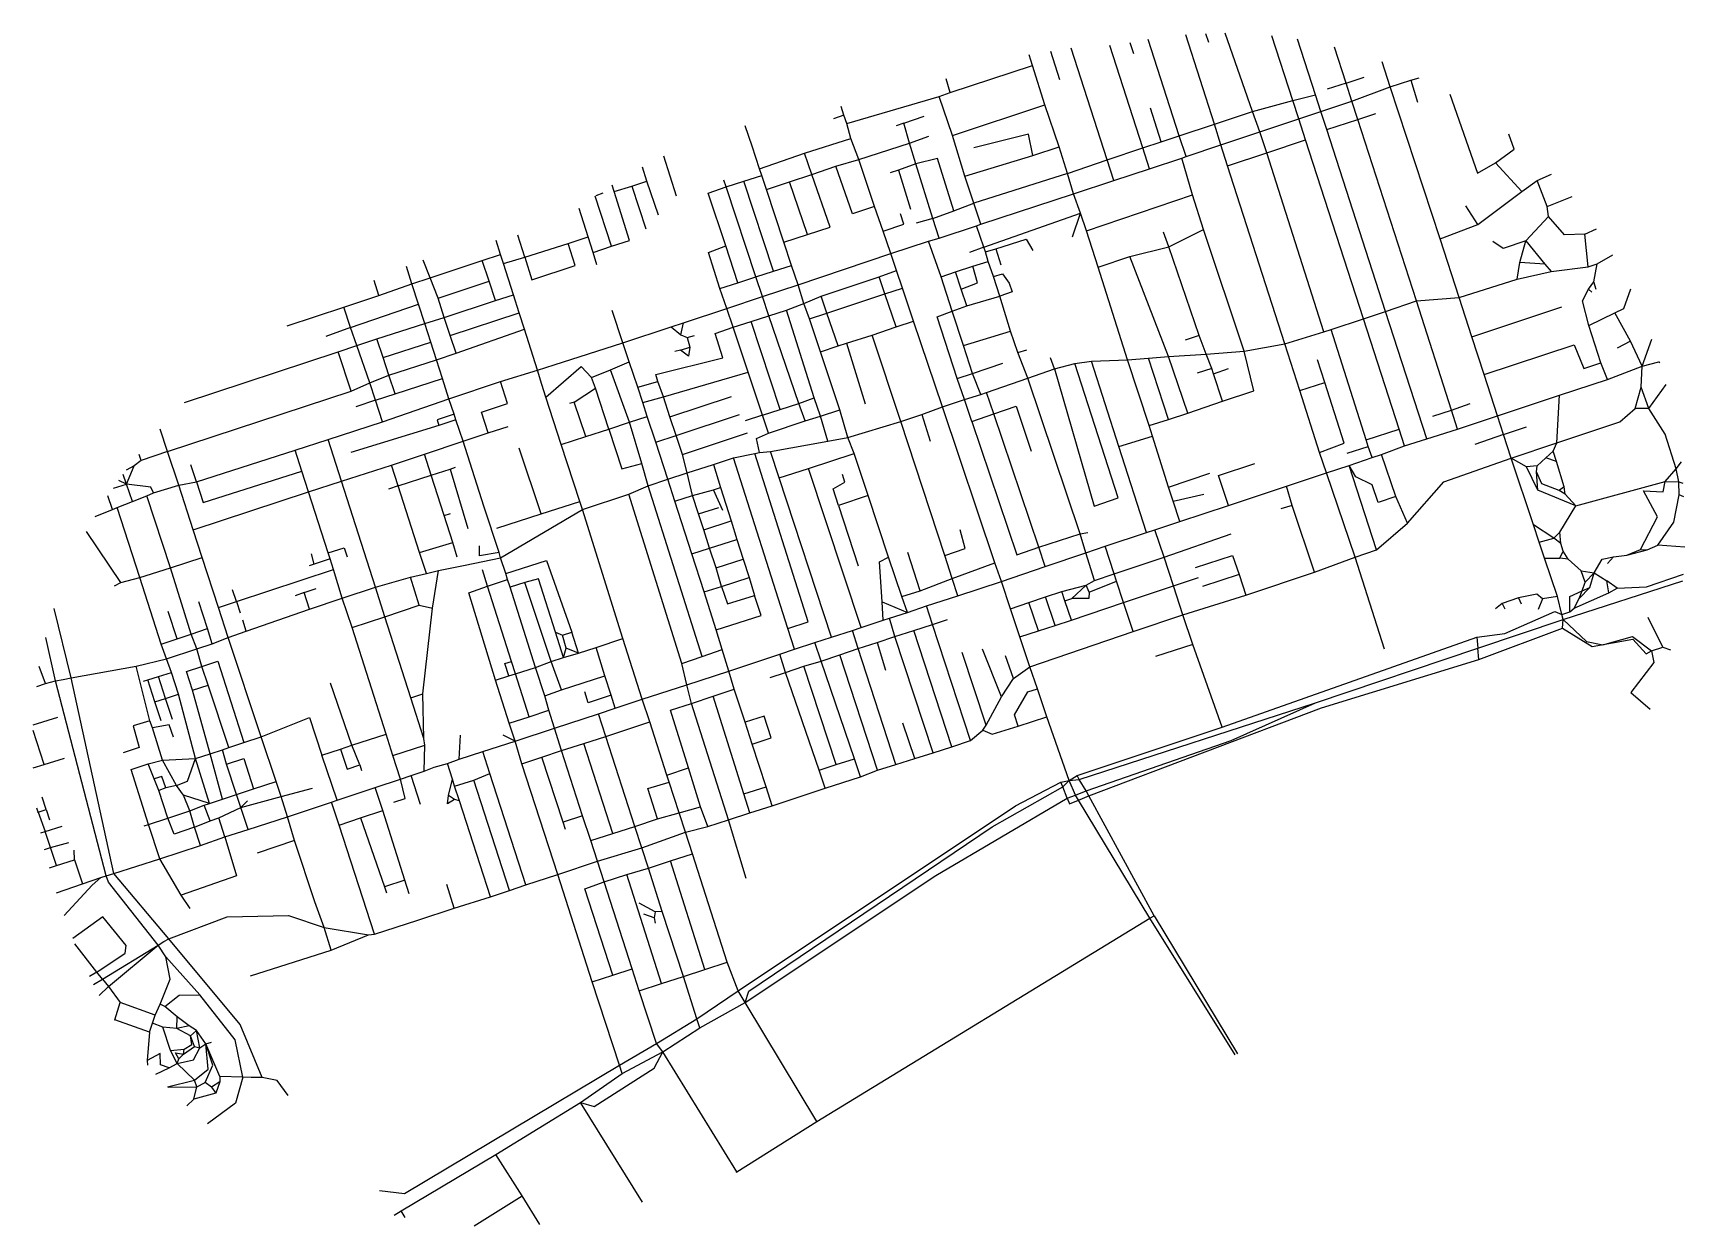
# Model space of a CAD drawing. Header units: metres. Extents: x 632497 to 636136, y 4834406 to 4837036.
import ezdxf

# ---------------------------------------------------------------- set-up
doc = ezdxf.new("R2010")
doc.units = ezdxf.units.M

msp = doc.modelspace()

# ---------------------------------------------------------------- linework, layer by layer
at = {"layer": 'ROADS'}
for points in [[(635099.4, 4836834.5), (635036.2, 4837031.9)], [(635080, 4837034.7), (635086.2, 4837015.3)], [(635183.7, 4836862.7), (635123.3, 4837035.6)], [(635272, 4836887.2), (635225.8, 4837029.7)], [(634738.3, 4836995.8), (634758.4, 4836933.2)], [(634863.4, 4836755.8), (634784.1, 4837002)], [(634941.6, 4836782.3), (634869, 4837008)], [(634913.4, 4837014.9), (634921.3, 4836990.2)], [(635021.7, 4836808.8), (634953.4, 4837021.4)], [(635322.1, 4836899.3), (635282.9, 4837022)], [(635389.6, 4836925.4), (635364, 4837004.6)], [(634517.4, 4836904.2), (634698.6, 4836963.7)], [(634698.6, 4836963.7), (634691.2, 4836987.5)], [(634725.9, 4836877.6), (634698.6, 4836963.7)], [(635486.8, 4836916.9), (635469.3, 4836971.9)], [(634517.4, 4836904.2), (634508.8, 4836934.9)], [(635389.6, 4836925.4), (635348.1, 4836911.7)], [(635389.6, 4836925.4), (635429.2, 4836938.5)], [(635402.2, 4836885.3), (635389.6, 4836925.4)], [(635486.8, 4836916.9), (635532.6, 4836931.5)], [(635532.6, 4836931.5), (635550.3, 4836937.1)], [(635532.6, 4836931.5), (635547.1, 4836883)], [(634289.8, 4836836.2), (634493.1, 4836895.9)], [(634493.1, 4836895.9), (634517.4, 4836904.2)], [(634522.4, 4836809.5), (634493.1, 4836895.9)], [(635183.7, 4836862.7), (635272, 4836887.2)], [(635272, 4836887.2), (635322.1, 4836899.3)], [(635285.3, 4836846.5), (635272, 4836887.2)], [(635333.9, 4836862.5), (635322.1, 4836899.3)], [(635333.9, 4836862.5), (635402.2, 4836885.3)], [(635402.2, 4836885.3), (635486.8, 4836916.9)], [(635415.4, 4836845.1), (635402.2, 4836885.3)], [(635597.2, 4836581.9), (635486.8, 4836916.9)], [(635618.4, 4836901), (635679.2, 4836727), (635718.6, 4836749.2)], [(634283.4, 4836854.7), (634260.4, 4836846.8)], [(634283.4, 4836854.7), (634277, 4836873.8)], [(634289.8, 4836836.2), (634283.4, 4836854.7)], [(634415.3, 4836836.6), (634459.9, 4836852.3)], [(634522.4, 4836809.5), (634725.9, 4836877.6)], [(634757.8, 4836784.4), (634725.9, 4836877.6)], [(634981.9, 4836795.8), (634958.5, 4836869.9)], [(635099.4, 4836834.5), (635183.7, 4836862.7)], [(635199.7, 4836817.7), (635183.7, 4836862.7)], [(635285.3, 4836846.5), (635333.9, 4836862.5)], [(635347.4, 4836822.6), (635333.9, 4836862.5)], [(635415.4, 4836845.1), (635454.9, 4836858.5)], [(634080.9, 4836786), (634065.5, 4836831.1)], [(634298.8, 4836803.4), (634289.8, 4836836.2)], [(634415.3, 4836836.6), (634398.3, 4836830.8)], [(634427.4, 4836792.7), (634415.3, 4836836.6)], [(634699.4, 4836765.9), (634690.2, 4836812.5), (634569.2, 4836782.6)], [(635021.7, 4836808.8), (635099.4, 4836834.5)], [(635113.5, 4836789.1), (635099.4, 4836834.5)], [(635113.5, 4836789.1), (635199.7, 4836817.7)], [(635199.7, 4836817.7), (635285.3, 4836846.5)], [(635214.7, 4836771.6), (635199.7, 4836817.7)], [(635300.4, 4836800.1), (635285.3, 4836846.5)], [(635347.4, 4836822.6), (635415.4, 4836845.1)], [(635476.6, 4836421.5), (635347.4, 4836822.6)], [(635544.5, 4836445.2), (635415.4, 4836845.1)], [(635718.6, 4836749.2), (635759.7, 4836779.7), (635748.3, 4836812.6)], [(634097.6, 4836736.2), (634080.9, 4836786)], [(634196.5, 4836771), (634298.8, 4836803.4)], [(634316, 4836756.6), (634298.8, 4836803.4)], [(634316, 4836756.6), (634427.4, 4836792.7)], [(634427.4, 4836792.7), (634470.2, 4836808)], [(634441.7, 4836747.2), (634427.4, 4836792.7)], [(634549.9, 4836719.9), (634522.4, 4836809.5)], [(634699.4, 4836765.9), (634757.8, 4836784.4)], [(634775.9, 4836725.8), (634757.8, 4836784.4)], [(634863.4, 4836755.8), (634941.6, 4836782.3)], [(634941.6, 4836782.3), (634981.9, 4836795.8)], [(634956.7, 4836736.6), (634941.6, 4836782.3)], [(634981.9, 4836795.8), (635021.7, 4836808.8)], [(635037.5, 4836763.2), (635021.7, 4836808.8)], [(635037.5, 4836763.2), (635113.5, 4836789.1)], [(635128.1, 4836742.8), (635113.5, 4836789.1)], [(635214.7, 4836771.6), (635300.4, 4836800.1)], [(635427.7, 4836405.5), (635300.4, 4836800.1)], [(633849.1, 4836708.9), (633839.1, 4836740)], [(633914.3, 4836676.3), (633886.8, 4836763.8)], [(634097.6, 4836736.2), (634196.5, 4836771)], [(634212.8, 4836724.1), (634196.5, 4836771)], [(634212.8, 4836724.1), (634265.2, 4836741.9)], [(634265.2, 4836741.9), (634316, 4836756.6)], [(634350.7, 4836653.3), (634301.9, 4836637), (634265.2, 4836741.9)], [(634350.7, 4836653.3), (634316, 4836756.6)], [(634441.7, 4836747.2), (634403.4, 4836733.3)], [(634525.2, 4836643.5), (634489.2, 4836759.2), (634441.7, 4836747.2)], [(634479.1, 4836627), (634441.7, 4836747.2)], [(634549.9, 4836719.9), (634699.4, 4836765.9)], [(634775.9, 4836725.8), (634863.4, 4836755.8)], [(634878.1, 4836710.3), (634863.4, 4836755.8)], [(634956.7, 4836736.6), (635027.6, 4836759.9)], [(635027.6, 4836759.9), (635037.5, 4836763.2)], [(635050.9, 4836679), (635027.6, 4836759.9)], [(635128.1, 4836742.8), (635214.7, 4836771.6)], [(635254.4, 4836350.4), (635128.1, 4836742.8)], [(635340.8, 4836376.9), (635214.7, 4836771.6)], [(635777.1, 4836686.3), (635718.6, 4836749.2)], [(633815.9, 4836698.3), (633849.1, 4836708.9)], [(633875, 4836634.2), (633849.1, 4836708.9)], [(634023.9, 4836696.3), (634018.4, 4836711.3)], [(634023.9, 4836696.3), (634062.6, 4836709.2)], [(634062.6, 4836709.2), (634102.4, 4836721.9)], [(634128.2, 4836510.4), (634062.6, 4836709.2)], [(634102.4, 4836721.9), (634097.6, 4836736.2)], [(634112.7, 4836690.6), (634102.4, 4836721.9)], [(634112.7, 4836690.6), (634163.2, 4836707.8)], [(634163.2, 4836707.8), (634212.8, 4836724.1)], [(634202.8, 4836591.5), (634163.2, 4836707.8)], [(634202.8, 4836591.5), (634253.1, 4836607.9), (634212.8, 4836724.1)], [(634403.4, 4836733.3), (634385, 4836727.4)], [(634403.4, 4836733.3), (634429.7, 4836647)], [(634569.5, 4836660.6), (634549.9, 4836719.9)], [(634775.9, 4836725.8), (634569.5, 4836660.6)], [(634789.3, 4836680.8), (634775.9, 4836725.8)], [(634789.3, 4836680.8), (634878.1, 4836710.3)], [(634878.1, 4836710.3), (634956.7, 4836736.6)], [(635777.1, 4836686.3), (635810.8, 4836710.2)], [(635810.8, 4836710.2), (635842.3, 4836724.6)], [(635832.7, 4836653), (635810.8, 4836710.2)], [(633770.9, 4836565.6), (633735.5, 4836676.3)], [(633737.1, 4836677.5), (633752.9, 4836683)], [(633770.9, 4836565.6), (633810.8, 4836578.1), (633777.4, 4836686.3)], [(633777.4, 4836686.3), (633772.3, 4836700.1)], [(633777.4, 4836686.3), (633815.9, 4836698.3)], [(633815.9, 4836698.3), (633847, 4836603.7)], [(634022.7, 4836566.5), (633984, 4836682.8), (634023.9, 4836696.3)], [(634089, 4836497.9), (634023.9, 4836696.3)], [(634150.6, 4836574.4), (634112.7, 4836690.6)], [(634584.8, 4836614.6), (634789.3, 4836680.8)], [(634804.8, 4836638.5), (634789.3, 4836680.8)], [(634817.8, 4836599.3), (635050.9, 4836679)], [(635075.8, 4836602.5), (635050.9, 4836679)], [(635679.9, 4836613.3), (635777.1, 4836686.3)], [(635832.7, 4836653), (635887.4, 4836675.1)], [(633719.4, 4836586.2), (633699.7, 4836648.5)], [(634369.5, 4836599.1), (634350.7, 4836653.3)], [(634369.5, 4836599.1), (634415.5, 4836614.4), (634407.8, 4836637)], [(634479.1, 4836627), (634525.2, 4836643.5)], [(634525.2, 4836643.5), (634569.5, 4836660.6)], [(634584.8, 4836614.6), (634569.5, 4836660.6)], [(634591.8, 4836563.3), (634804.8, 4836638.5)], [(634786.6, 4836586.1), (634804.8, 4836638.5)], [(634817.8, 4836599.3), (634804.8, 4836638.5)], [(635679.9, 4836613.3), (635653.6, 4836654.9)], [(635835.4, 4836631.3), (635786, 4836577.4)], [(635835.4, 4836631.3), (635832.7, 4836653)], [(635915.5, 4836592.3), (635871.1, 4836591), (635835.4, 4836631.3)], [(634386.6, 4836549.6), (634369.5, 4836599.1)], [(634479.1, 4836627), (634442.7, 4836616.2)], [(634493, 4836583.4), (634479.1, 4836627)], [(634493, 4836583.4), (634575, 4836610.9)], [(634575, 4836610.9), (634584.8, 4836614.6)], [(634591.8, 4836563.3), (634575, 4836610.9)], [(634843.4, 4836519.6), (634817.8, 4836599.3)], [(634998.9, 4836564.6), (634987.7, 4836596.9)], [(634998.9, 4836564.6), (635075.8, 4836602.5)], [(635165.2, 4836334.7), (635075.8, 4836602.5)], [(635597.2, 4836581.9), (635679.9, 4836613.3)], [(635915.5, 4836592.3), (635941.6, 4836603.7)], [(633526.4, 4836547.4), (633516.7, 4836578.6)], [(633580, 4836541.4), (633564.8, 4836589.8)], [(633580, 4836541.4), (633595.7, 4836491.7), (633691.1, 4836522.9), (633675.8, 4836571.9)], [(633580, 4836541.4), (633675.8, 4836571.9)], [(633675.8, 4836571.9), (633719.4, 4836586.2)], [(633731, 4836551.8), (633719.4, 4836586.2)], [(633731, 4836551.8), (633770.9, 4836565.6)], [(634009.7, 4836472.2), (633984.8, 4836551.7), (634022.7, 4836566.5)], [(634049.8, 4836485.2), (634022.7, 4836566.5)], [(634150.6, 4836574.4), (634202.8, 4836591.5)], [(634167.9, 4836523.1), (634150.6, 4836574.4)], [(634386.6, 4836549.6), (634469.3, 4836577)], [(634469.3, 4836577), (634493, 4836583.4)], [(634497.3, 4836498.5), (634469.3, 4836577)], [(634591.8, 4836563.3), (634560, 4836551.9)], [(634594.9, 4836553.3), (634591.8, 4836563.3)], [(634594.9, 4836553.3), (634618, 4836559.8)], [(634618, 4836559.8), (634684.4, 4836580.9), (634699.5, 4836555.9)], [(634618, 4836559.8), (634628.9, 4836524.9)], [(634913.5, 4836543), (634998.9, 4836564.6)], [(635066, 4836368.9), (634998.9, 4836564.6)], [(635639.1, 4836452.9), (635597.2, 4836581.9)], [(635786, 4836577.4), (635735.6, 4836560.3), (635712.6, 4836576)], [(635772.1, 4836529.8), (635786, 4836577.4)], [(635786, 4836577.4), (635827.6, 4836526.1)], [(635923.2, 4836520.5), (635915.5, 4836592.3)], [(633331.2, 4836482.9), (633319.8, 4836520.7)], [(633371.8, 4836496.3), (633356.4, 4836534.9)], [(633371.8, 4836496.3), (633486.4, 4836534.2)], [(633486.4, 4836534.2), (633526.4, 4836547.4)], [(633501.4, 4836488.4), (633486.4, 4836534.2)], [(633533.2, 4836527.3), (633526.4, 4836547.4)], [(633533.2, 4836527.3), (633580, 4836541.4)], [(633555.2, 4836458.5), (633533.2, 4836527.3)], [(633739.2, 4836524.7), (633731, 4836551.8)], [(634128.2, 4836510.4), (634167.9, 4836523.1)], [(634182.1, 4836480.8), (634167.9, 4836523.1)], [(634182.1, 4836480.8), (634386.6, 4836549.6)], [(634399.1, 4836512), (634386.6, 4836549.6)], [(634529.2, 4836509), (634567, 4836521.4)], [(634541.8, 4836471), (634577.8, 4836485.2), (634567, 4836521.4)], [(634567, 4836521.4), (634601.3, 4836531.9)], [(634601.3, 4836531.9), (634594.9, 4836553.3)], [(634612.6, 4836499.1), (634601.3, 4836531.9)], [(634843.4, 4836519.6), (634913.5, 4836543)], [(634907.9, 4836315.4), (634843.4, 4836519.6)], [(634998.1, 4836322.5), (634913.5, 4836543)], [(635766.2, 4836493.1), (635772.1, 4836529.8)], [(635827.6, 4836526.1), (635772.1, 4836529.8)], [(635827.6, 4836526.1), (635841.3, 4836510)], [(635841.3, 4836510), (635923.2, 4836520.5)], [(635923.2, 4836520.5), (635942.8, 4836526.7)], [(635935.4, 4836486.9), (635942.8, 4836526.7)], [(635942.8, 4836526.7), (635977.2, 4836546.4)], [(633258.4, 4836457), (633248.2, 4836490.2)], [(633331.2, 4836482.9), (633371.8, 4836496.3)], [(633389.6, 4836451.2), (633371.8, 4836496.3)], [(633389.6, 4836451.2), (633501.4, 4836488.4)], [(633515.4, 4836445.9), (633501.4, 4836488.4)], [(634009.7, 4836472.2), (634049.8, 4836485.2)], [(634049.8, 4836485.2), (634089, 4836497.9)], [(634089, 4836497.9), (634128.2, 4836510.4)], [(634103.5, 4836454.7), (634089, 4836497.9)], [(634233.4, 4836455.9), (634360.7, 4836498.2)], [(634360.7, 4836498.2), (634399.1, 4836512)], [(634373.7, 4836460.4), (634360.7, 4836498.2)], [(634412.3, 4836473), (634399.1, 4836512)], [(634497.3, 4836498.5), (634529.2, 4836509)], [(634521.5, 4836422.9), (634497.3, 4836498.5)], [(634541.8, 4836471), (634529.2, 4836509)], [(634612.6, 4836499.1), (634632.5, 4836504.8), (634647.6, 4836484.6), (634653.6, 4836465.1), (634626.6, 4836455.8)], [(634626.6, 4836455.8), (634612.6, 4836499.1)], [(635639.1, 4836452.9), (635766.2, 4836493.1)], [(635766.2, 4836493.1), (635841.3, 4836510)], [(635923.5, 4836471), (635935.4, 4836486.9)], [(635940.3, 4836470.6), (635935.4, 4836486.9)], [(633181.2, 4836431.2), (633258.4, 4836457)], [(633258.4, 4836457), (633331.2, 4836482.9)], [(633346.1, 4836437.7), (633331.2, 4836482.9)], [(633402.7, 4836408.9), (633389.6, 4836451.2)], [(633515.4, 4836445.9), (633555.2, 4836458.5)], [(633567.9, 4836418.9), (633555.2, 4836458.5)], [(634025.2, 4836428.7), (634009.7, 4836472.2)], [(634025.2, 4836428.7), (634103.5, 4836454.7)], [(634103.5, 4836454.7), (634182.1, 4836480.8)], [(634117.6, 4836412.2), (634103.5, 4836454.7)], [(634195.1, 4836439.8), (634182.1, 4836480.8)], [(634195.1, 4836439.8), (634233.4, 4836455.9)], [(634245.9, 4836418.4), (634233.4, 4836455.9)], [(634245.9, 4836418.4), (634373.7, 4836460.4)], [(634373.7, 4836460.4), (634412.3, 4836473)], [(634398.3, 4836387.9), (634373.7, 4836460.4)], [(634436.4, 4836400.3), (634412.3, 4836473)], [(634554.2, 4836434), (634541.8, 4836471)], [(634554.2, 4836434), (634626.6, 4836455.8)], [(634650.3, 4836378.6), (634626.6, 4836455.8)], [(635544.5, 4836445.2), (635639.1, 4836452.9)], [(635666.8, 4836366.1), (635639.1, 4836452.9)], [(635924.7, 4836391.3), (635910.4, 4836445), (635923.5, 4836471)], [(635931.1, 4836464.5), (635923.5, 4836471)], [(635981.4, 4836419.1), (636001.9, 4836428.3), (636017.1, 4836472.1)], [(633056.9, 4836390.3), (633181.2, 4836431.2)], [(633196.4, 4836386.8), (633181.2, 4836431.2)], [(633196.4, 4836386.8), (633346.1, 4836437.7)], [(633360.1, 4836395.5), (633346.1, 4836437.7)], [(633402.7, 4836408.9), (633515.4, 4836445.9)], [(633415.7, 4836369), (633567.9, 4836418.9)], [(633579.5, 4836382.9), (633567.9, 4836418.9)], [(633796.2, 4836353.1), (633772.9, 4836423.9)], [(633929.8, 4836397.2), (634025.2, 4836428.7)], [(634039.4, 4836387), (634025.2, 4836428.7)], [(634078.6, 4836399.5), (634117.6, 4836412.2)], [(634117.6, 4836412.2), (634156.9, 4836424.8)], [(634183.8, 4836219.3), (634117.6, 4836412.2)], [(634156.9, 4836424.8), (634195.1, 4836439.8)], [(634218, 4836231.4), (634156.9, 4836424.8)], [(634207.5, 4836405.5), (634195.1, 4836439.8)], [(634207.5, 4836405.5), (634245.9, 4836418.4)], [(634270.2, 4836345.8), (634245.9, 4836418.4)], [(634532.9, 4836273.8), (634488.7, 4836410.3), (634521.5, 4836422.9)], [(634521.5, 4836422.9), (634554.2, 4836434)], [(634546.9, 4836346.8), (634521.5, 4836422.9)], [(635427.7, 4836405.5), (635476.6, 4836421.5)], [(635476.6, 4836421.5), (635544.5, 4836445.2)], [(635567.7, 4836141.3), (635476.6, 4836421.5)], [(635621.5, 4836204.5), (635544.5, 4836445.2)], [(635666.8, 4836366.1), (635864.8, 4836432.2)], [(635924.7, 4836391.3), (635981.4, 4836419.1)], [(636015.9, 4836356.2), (635981.4, 4836419.1)], [(633196.4, 4836386.8), (633141.6, 4836366.4)], [(633210.2, 4836346.7), (633196.4, 4836386.8)], [(633254.5, 4836361.6), (633360.1, 4836395.5)], [(633360.1, 4836395.5), (633402.7, 4836408.9)], [(633373.2, 4836354), (633360.1, 4836395.5)], [(633415.7, 4836369), (633402.7, 4836408.9)], [(633428.8, 4836330.1), (633579.5, 4836382.9)], [(633607.9, 4836292.6), (633579.5, 4836382.9)], [(633796.2, 4836353.1), (633902.3, 4836388)], [(633873, 4836267.8), (633868.9, 4836282.7), (634016.1, 4836319.4), (633999.5, 4836373), (634039.4, 4836387)], [(633902.3, 4836388), (633929.8, 4836397.2)], [(633902.3, 4836388), (633923.6, 4836370.7)], [(633923.6, 4836370.7), (633929.8, 4836397.2)], [(634039.4, 4836387), (634078.6, 4836399.5)], [(634072.2, 4836288.1), (634039.4, 4836387)], [(634143, 4836205.7), (634078.6, 4836399.5)], [(634231.6, 4836332.8), (634207.5, 4836405.5)], [(634345.6, 4836369.6), (634398.3, 4836387.9)], [(634398.3, 4836387.9), (634436.4, 4836400.3)], [(634500.6, 4836211.4), (634436.4, 4836400.3)], [(634546.9, 4836346.8), (634650.3, 4836378.6)], [(634666.3, 4836331.2), (634650.3, 4836378.6)], [(635254.4, 4836350.4), (635340.8, 4836376.9)], [(635340.8, 4836376.9), (635356.4, 4836382)], [(635356.4, 4836382), (635427.7, 4836405.5)], [(635433.9, 4836138.8), (635356.4, 4836382)], [(635506.2, 4836162.5), (635427.7, 4836405.5)], [(635951, 4836308.8), (635924.7, 4836391.3)], [(633168.6, 4836332.9), (633210.2, 4836346.7)], [(633210.2, 4836346.7), (633254.5, 4836361.6)], [(633238.6, 4836264.3), (633210.2, 4836346.7)], [(633267.9, 4836320.2), (633254.5, 4836361.6)], [(633267.9, 4836320.2), (633373.2, 4836354)], [(633385.4, 4836315.5), (633373.2, 4836354)], [(633428.8, 4836330.1), (633415.7, 4836369)], [(633645.1, 4836304.6), (633796.2, 4836353.1)], [(633810.4, 4836311.1), (633796.2, 4836353.1)], [(633943.7, 4836342.9), (633940.6, 4836323.1), (633923.2, 4836336.9)], [(633923.2, 4836336.9), (633943.7, 4836342.9)], [(633923.6, 4836370.7), (633937.6, 4836364.2)], [(633937.6, 4836364.2), (633953.7, 4836368.9)], [(633937.6, 4836364.2), (633943.7, 4836342.9)], [(634231.6, 4836332.8), (634270.2, 4836345.8)], [(634270.2, 4836345.8), (634288.9, 4836351.7)], [(634288.9, 4836351.7), (634345.6, 4836369.6)], [(634288.9, 4836351.7), (634330.4, 4836218.4)], [(634408.7, 4836179.2), (634345.6, 4836369.6)], [(634566.7, 4836285.2), (634546.9, 4836346.8)], [(635066, 4836368.9), (635035.4, 4836358.9)], [(635081.7, 4836327.9), (635066, 4836368.9)], [(635165.2, 4836334.7), (635254.4, 4836350.4)], [(635287.4, 4836247.5), (635254.4, 4836350.4)], [(635693.6, 4836283.2), (635666.8, 4836366.1)], [(635693.6, 4836283.2), (635891.9, 4836348.3), (635913.4, 4836296.1), (635951, 4836308.8)], [(636015.9, 4836356.2), (635987.2, 4836340.8)], [(636041.8, 4836301.4), (636015.9, 4836356.2)], [(636041.8, 4836301.4), (636063.4, 4836360.5)], [(632830.6, 4836221.1), (633168.6, 4836332.9)], [(633197.4, 4836246.2), (633168.6, 4836332.9)], [(633280.5, 4836281.4), (633267.9, 4836320.2)], [(633280.5, 4836281.4), (633385.4, 4836315.5)], [(633385.4, 4836315.5), (633428.8, 4836330.1)], [(633398.5, 4836274.5), (633385.4, 4836315.5)], [(633607.9, 4836292.6), (633645.1, 4836304.6)], [(633769, 4836293.4), (633810.4, 4836311.1)], [(633828.9, 4836254.7), (633810.4, 4836311.1)], [(633923.2, 4836336.9), (633910.5, 4836333.6)], [(634274.2, 4836205.4), (634231.6, 4836332.8)], [(634566.7, 4836285.2), (634633.4, 4836308)], [(634666.3, 4836331.2), (634686, 4836337.3)], [(634688.6, 4836274.8), (634666.3, 4836331.2)], [(634747.2, 4836295.1), (634738.4, 4836319.7)], [(634747.2, 4836295.1), (634834.3, 4835992.9), (634887.5, 4836011.2), (634791.9, 4836307)], [(634747.2, 4836295.1), (634791.9, 4836307)], [(634791.9, 4836307), (634829, 4836312)], [(634829, 4836312), (634907.9, 4836315.4)], [(634889.1, 4836124.3), (634829, 4836312)], [(634907.9, 4836315.4), (634954.4, 4836319.1)], [(634955.6, 4836170.8), (634907.9, 4836315.4)], [(634954.4, 4836319.1), (634998.1, 4836322.5)], [(634998.5, 4836183.6), (634954.4, 4836319.1)], [(634998.1, 4836322.5), (635081.7, 4836327.9)], [(635041, 4836198.1), (634998.1, 4836322.5)], [(635081.7, 4836327.9), (635165.2, 4836334.7)], [(635093.8, 4836296), (635081.7, 4836327.9)], [(635117.3, 4836224), (635186.4, 4836246.9), (635165.2, 4836334.7)], [(635342.8, 4836265.5), (635326.9, 4836315.2)], [(635965.4, 4836272.1), (635951, 4836308.8)], [(635965.4, 4836272.1), (636041.8, 4836301.4)], [(636039.5, 4836255.1), (636041.8, 4836301.4)], [(636041.8, 4836301.4), (636078.5, 4836310.9)], [(636078.5, 4836310.9), (636080.1, 4836311.4)], [(636081, 4836308.6), (636078.5, 4836310.9)], [(633238.6, 4836264.3), (633280.5, 4836281.4)], [(633294.6, 4836240.2), (633280.5, 4836281.4)], [(633294.6, 4836240.2), (633398.5, 4836274.5)], [(633412.9, 4836229.3), (633398.5, 4836274.5)], [(633412.9, 4836229.3), (633526.9, 4836267.2)], [(633499.7, 4836154.4), (633485, 4836200.1), (633542.2, 4836219.1), (633526.9, 4836267.2)], [(633526.9, 4836267.2), (633607.9, 4836292.6)], [(633618, 4836260.9), (633607.9, 4836292.6)], [(633626.6, 4836233.1), (633704.5, 4836300.8), (633727.1, 4836276.2)], [(633727.1, 4836276.2), (633769, 4836293.4)], [(633735.7, 4836252.6), (633727.1, 4836276.2)], [(633810.7, 4836177.8), (633769, 4836293.4)], [(633828.9, 4836254.7), (633873, 4836267.8)], [(633885.4, 4836234.1), (633873, 4836267.8)], [(633885.4, 4836234.1), (634072.2, 4836288.1)], [(634103.8, 4836193.4), (634072.2, 4836288.1)], [(634532.9, 4836273.8), (634566.7, 4836285.2)], [(634548.9, 4836227.6), (634532.9, 4836273.8)], [(634584.8, 4836239), (634566.7, 4836285.2)], [(634597.1, 4836243.4), (634688.6, 4836274.8)], [(634688.6, 4836274.8), (634747.2, 4836295.1)], [(634803.5, 4835931.8), (634688.6, 4836274.8)], [(635093.8, 4836296), (635061.7, 4836285.7)], [(635097.6, 4836284.7), (635093.8, 4836296)], [(635097.6, 4836284.7), (635130.3, 4836296.3)], [(635117.3, 4836224), (635097.6, 4836284.7)], [(635287.4, 4836247.5), (635342.8, 4836265.5)], [(635331.3, 4836111.4), (635385.7, 4836131.3), (635342.8, 4836265.5)], [(635723.1, 4836191.6), (635693.6, 4836283.2)], [(635860.1, 4836237.1), (635965.4, 4836272.1)], [(632793, 4836113.2), (633197.4, 4836246.2)], [(633197.4, 4836246.2), (633238.6, 4836264.3)], [(633251.3, 4836226.1), (633238.6, 4836264.3)], [(633251.3, 4836226.1), (633294.6, 4836240.2)], [(633266.7, 4836178.6), (633412.9, 4836229.3)], [(633424.3, 4836195.4), (633412.9, 4836229.3)], [(633626.6, 4836233.1), (633618, 4836260.9)], [(633660.5, 4836128.6), (633626.6, 4836233.1)], [(633689.1, 4836222.1), (633735.7, 4836252.6)], [(633765.1, 4836162.5), (633735.7, 4836252.6)], [(633839.9, 4836221.5), (633828.9, 4836254.7)], [(633839.9, 4836221.5), (633885.4, 4836234.1)], [(633900, 4836189.6), (633885.4, 4836234.1)], [(633900, 4836189.6), (634035.8, 4836234.4)], [(634183.8, 4836219.3), (634218, 4836231.4)], [(634231.4, 4836191.3), (634218, 4836231.4)], [(634548.9, 4836227.6), (634584.8, 4836239)], [(634584.8, 4836239), (634597.1, 4836243.4)], [(634613.7, 4836196.2), (634597.1, 4836243.4)], [(635331.3, 4836111.4), (635287.4, 4836247.5)], [(635723.1, 4836191.6), (635860.1, 4836237.1)], [(635854.3, 4836132.4), (635860.1, 4836237.1)], [(636026.8, 4836207.7), (636039.5, 4836255.1)], [(636056.4, 4836207.9), (636039.5, 4836255.1)], [(636056.4, 4836207.9), (636094.8, 4836260.6)], [(633251.3, 4836226.1), (633207.8, 4836211.4)], [(633266.7, 4836178.6), (633251.3, 4836226.1)], [(633424.3, 4836195.4), (633387.2, 4836183), (633391, 4836170.7)], [(633428.5, 4836182.8), (633424.3, 4836195.4)], [(633689.1, 4836222.1), (633678.9, 4836219.1)], [(633714.3, 4836146.3), (633689.1, 4836222.1)], [(633850, 4836190.3), (633839.9, 4836221.5)], [(633913.7, 4836148.2), (634053, 4836194.5)], [(634103.8, 4836193.4), (634065.6, 4836181.1)], [(634103.8, 4836193.4), (634143, 4836205.7)], [(634117, 4836153.9), (634103.8, 4836193.4)], [(634143, 4836205.7), (634183.8, 4836219.3)], [(634197.9, 4836181), (634183.8, 4836219.3)], [(634231.4, 4836191.3), (634274.2, 4836205.4)], [(634292, 4836144.2), (634274.2, 4836205.4)], [(634408.7, 4836179.2), (634454.6, 4836194.6)], [(634454.6, 4836194.6), (634500.6, 4836211.4)], [(634454.6, 4836194.6), (634473.6, 4836135.8)], [(634500.6, 4836211.4), (634548.9, 4836227.6)], [(634615.9, 4835867.7), (634500.6, 4836211.4)], [(634565.4, 4836179.6), (634548.9, 4836227.6)], [(634565.4, 4836179.6), (634613.7, 4836196.2)], [(634613.7, 4836196.2), (634662.6, 4836213.3), (634695.5, 4836114.3)], [(634712.9, 4835902.1), (634613.7, 4836196.2)], [(634998.5, 4836183.6), (635041, 4836198.1)], [(635041, 4836198.1), (635117.3, 4836224)], [(635581.1, 4836190.9), (635621.5, 4836204.5)], [(635621.5, 4836204.5), (635662.7, 4836219)], [(635635.3, 4836162.6), (635621.5, 4836204.5)], [(635854.3, 4836132.4), (635992.4, 4836178.3), (636026.8, 4836207.7)], [(636056.4, 4836207.9), (636026.8, 4836207.7)], [(636116.5, 4836075.4), (636092.8, 4836151.8), (636056.4, 4836207.9)], [(632793, 4836113.2), (632777, 4836162.3)], [(633146.8, 4836140), (633266.7, 4836178.6)], [(633391, 4836170.7), (633196.8, 4836110.7)], [(633428.5, 4836182.8), (633391, 4836170.7)], [(633444.2, 4836135.7), (633428.5, 4836182.8)], [(633499.7, 4836154.4), (633543.3, 4836168.1)], [(633714.3, 4836146.3), (633765.1, 4836162.5)], [(633765.1, 4836162.5), (633810.7, 4836177.8)], [(633765.1, 4836162.5), (633794.2, 4836075), (633837.9, 4836087)], [(633810.7, 4836177.8), (633850, 4836190.3)], [(633837.9, 4836087), (633810.7, 4836177.8)], [(633868.6, 4836133.5), (633850, 4836190.3)], [(633913.7, 4836148.2), (633900, 4836189.6)], [(634117, 4836153.9), (634197.9, 4836181)], [(634197.9, 4836181), (634231.4, 4836191.3)], [(634248.1, 4836136.3), (634231.4, 4836191.3)], [(634292, 4836144.2), (634408.7, 4836179.2)], [(634505.4, 4835884.2), (634408.7, 4836179.2)], [(634565.4, 4836179.6), (634664.3, 4835885.4), (634712.9, 4835902.1)], [(634955.6, 4836170.8), (634998.5, 4836183.6)], [(634963.4, 4836146.9), (634955.6, 4836170.8)], [(635433.9, 4836138.8), (635506.2, 4836162.5)], [(635518.2, 4836125.4), (635506.2, 4836162.5)], [(635567.7, 4836141.3), (635635.3, 4836162.6)], [(635635.3, 4836162.6), (635723.1, 4836191.6)], [(635736.5, 4836150.6), (635723.1, 4836191.6)], [(635736.5, 4836150.6), (635787.3, 4836167.4)], [(633074.2, 4836116.3), (633146.8, 4836140)], [(633176.6, 4836047.5), (633146.8, 4836140)], [(633359.2, 4836107.1), (633444.2, 4836135.7)], [(633444.2, 4836135.7), (633499.7, 4836154.4)], [(633489.6, 4835993), (633444.2, 4836135.7)], [(633616.3, 4835975.8), (633567.4, 4836120.9)], [(633660.5, 4836128.6), (633714.3, 4836146.3)], [(633701.4, 4836003.1), (633660.5, 4836128.6)], [(633868.6, 4836133.5), (633913.7, 4836148.2)], [(633895.4, 4836052.5), (633868.6, 4836133.5)], [(633927.3, 4836106.8), (633913.7, 4836148.2)], [(633927.3, 4836106.8), (634070.6, 4836154.1)], [(634097.3, 4836111), (634090.8, 4836142.2), (634117, 4836153.9)], [(634121.7, 4836113.3), (634248.1, 4836136.3)], [(634248.1, 4836136.3), (634292, 4836144.2)], [(634305.9, 4836108.8), (634292, 4836144.2)], [(634889.1, 4836124.3), (634963.4, 4836146.9)], [(634950.1, 4835934.5), (634889.1, 4836124.3)], [(634998.1, 4836035), (634963.4, 4836146.9)], [(635392, 4836109.5), (635438.5, 4836124.6)], [(635438.5, 4836124.6), (635433.9, 4836138.8)], [(635447.4, 4836099.7), (635438.5, 4836124.6)], [(635467.7, 4836107), (635518.2, 4836125.4)], [(635518.2, 4836125.4), (635567.7, 4836141.3)], [(635736.5, 4836150.6), (635673.6, 4836128.8)], [(635753, 4836098.5), (635736.5, 4836150.6)], [(635753, 4836098.5), (635854.3, 4836132.4)], [(635845.9, 4836114.2), (635854.3, 4836132.4)], [(632735, 4836093.5), (632719.4, 4836081.3)], [(632735, 4836093.5), (632730.6, 4836106.9)], [(632793, 4836113.2), (632735, 4836093.5)], [(632817.6, 4836038.8), (632793, 4836113.2)], [(632856.8, 4836046.3), (632844.5, 4836083.5)], [(632856.8, 4836046.3), (633074.2, 4836116.3)], [(633089, 4836070), (633074.2, 4836116.3)], [(633176.6, 4836047.5), (633286.7, 4836083.3)], [(633286.7, 4836083.3), (633359.2, 4836107.1)], [(633301.3, 4836037.6), (633286.7, 4836083.3)], [(633373.5, 4836060.9), (633359.2, 4836107.1)], [(633851.9, 4836037.8), (633837.9, 4836087)], [(633938, 4836066.2), (633927.3, 4836106.8)], [(633938, 4836066.2), (633995.6, 4836084.9)], [(633995.6, 4836084.9), (634039.9, 4836099.2)], [(633995.6, 4836084.9), (634011.1, 4836033.7)], [(634039.9, 4836099.2), (634086.8, 4836109.1)], [(634160, 4835723.3), (634039.9, 4836099.2)], [(634086.8, 4836109.1), (634097.3, 4836111)], [(634160, 4835723.3), (634204.1, 4835738.2), (634086.8, 4836109.1)], [(634097.3, 4836111), (634121.7, 4836113.3)], [(634140.2, 4836055.1), (634121.7, 4836113.3)], [(634205, 4836076.1), (634305.9, 4836108.8)], [(634336.6, 4836016.1), (634305.9, 4836108.8)], [(635130.2, 4835994.6), (635108.5, 4836060.5), (635188.8, 4836087)], [(635346.2, 4836065.9), (635331.3, 4836111.4)], [(635396.6, 4836082.7), (635447.4, 4836099.7)], [(635447.4, 4836099.7), (635467.7, 4836107)], [(635499.1, 4836014), (635467.7, 4836107)], [(635525, 4835955.3), (635604.8, 4836046.4), (635753, 4836098.5)], [(635802.6, 4835951.6), (635753, 4836098.5)], [(635787, 4836079.2), (635753, 4836098.5)], [(635810.5, 4836081.7), (635829.5, 4836099.2)], [(635829.5, 4836099.2), (635845.9, 4836114.2)], [(635852.9, 4836091.1), (635829.5, 4836099.2)], [(635852.9, 4836091.1), (635845.9, 4836114.2)], [(635869.9, 4836035.2), (635852.9, 4836091.1)], [(636116.5, 4836075.4), (636128.5, 4836090.4)], [(632702.4, 4836041.6), (632685.8, 4836049.5)], [(632702.4, 4836041.6), (632695.3, 4836062.9)], [(632719.4, 4836081.3), (632701.6, 4836071.8)], [(632702.4, 4836041.6), (632719.4, 4836081.3)], [(632856.8, 4836046.3), (632871.8, 4836000.9), (633089, 4836070)], [(633103.7, 4836024.1), (633089, 4836070)], [(633103.7, 4836024.1), (633176.6, 4836047.5)], [(633251.5, 4835814.6), (633176.6, 4836047.5)], [(633301.3, 4836037.6), (633373.5, 4836060.9)], [(633373.5, 4836060.9), (633415.5, 4836074.6)], [(633402.6, 4835972.3), (633373.5, 4836060.9)], [(633415.5, 4836074.6), (633427.3, 4836078.4)], [(633415.5, 4836074.6), (633454.9, 4835943.9)], [(633851.9, 4836037.8), (633895.4, 4836052.5)], [(633895.4, 4836052.5), (633938, 4836066.2)], [(633910.8, 4836003.8), (633895.4, 4836052.5)], [(633949.8, 4836016.6), (633938, 4836066.2)], [(634140.2, 4836055.1), (634205, 4836076.1)], [(634255.8, 4835704), (634140.2, 4836055.1)], [(634321, 4835725.5), (634205, 4836076.1)], [(634271.1, 4835994.6), (634259.4, 4836030.7), (634285.5, 4836045.8), (634280.1, 4836062.8)], [(634998.1, 4836035), (635089.4, 4836065.7)], [(635258.1, 4836036.8), (635346.2, 4836065.9)], [(635346.2, 4836065.9), (635396.6, 4836082.7)], [(635409.4, 4835880.5), (635346.2, 4836065.9)], [(635456.5, 4835896.7), (635396.6, 4836082.7)], [(635499.1, 4836014), (635460.1, 4836001), (635447.1, 4836039.7), (635411, 4836057.4), (635396.6, 4836082.7)], [(635810.5, 4836081.7), (635787, 4836079.2)], [(635812, 4836027.7), (635787, 4836079.2)], [(635809.3, 4836068.1), (635810.5, 4836081.7)], [(635859.1, 4836027.6), (635820.7, 4836041.9), (635809.3, 4836068.1)], [(635812, 4836027.7), (635809.3, 4836068.1)], [(635895.5, 4835993.3), (636092.5, 4836047.4)], [(636038.2, 4835897.1), (636075.4, 4835968.9), (636045, 4836026.2), (636088.5, 4836024.6), (636092.5, 4836047.4)], [(636092.5, 4836047.4), (636116.5, 4836075.4)], [(636092.5, 4836047.4), (636122.7, 4836046.4)], [(636122.7, 4836046.4), (636116.5, 4836075.4)], [(632672.1, 4835985.4), (632661.8, 4836015.7)], [(632673.6, 4836032.3), (632702.4, 4836041.6)], [(632762, 4836022.1), (632756.1, 4836034.4), (632702.4, 4836041.6)], [(632715.7, 4836003.2), (632702.4, 4836041.6)], [(632715.7, 4836003.2), (632747.4, 4836015.9)], [(632747.4, 4836015.9), (632762, 4836022.1)], [(632799.2, 4835856.8), (632747.4, 4836015.9)], [(632762, 4836022.1), (632817.6, 4836038.8)], [(632817.6, 4836038.8), (632856.8, 4836046.3)], [(632849.7, 4835940.6), (632817.6, 4836038.8)], [(632849.7, 4835940.6), (633103.7, 4836024.1)], [(633147, 4835889.6), (633103.7, 4836024.1)], [(633301.3, 4836037.6), (633279.5, 4836030.6)], [(633347.9, 4835890.3), (633301.3, 4836037.6)], [(633707.2, 4835985.1), (633809.3, 4836019.5)], [(633809.3, 4836019.5), (633851.9, 4836037.8)], [(633926.2, 4835645.7), (633809.3, 4836019.5)], [(633970.6, 4835661.2), (633851.9, 4836037.8)], [(633910.8, 4836003.8), (633949.8, 4836016.6)], [(633949.8, 4836016.6), (633995.7, 4836028.9)], [(633962.8, 4835975.6), (633949.8, 4836016.6)], [(633995.7, 4836028.9), (634011.1, 4836033.7)], [(634016.3, 4835983.4), (633995.7, 4836028.9)], [(634011.1, 4836033.7), (634034.5, 4835960.4)], [(634336.6, 4836016.1), (634271.1, 4835994.6)], [(634381.4, 4835880.1), (634336.6, 4836016.1)], [(635008.4, 4836004.1), (634998.1, 4836035)], [(635008.4, 4836004.1), (635076.4, 4836019.2)], [(635130.2, 4835994.6), (635258.1, 4836036.8)], [(635270.8, 4835994.2), (635258.1, 4836036.8)], [(635525, 4835955.3), (635499.1, 4836014)], [(635895.5, 4835993.3), (635812, 4836027.7)], [(635869.9, 4836035.2), (635859.1, 4836027.6)], [(635872.4, 4836019.5), (635859.1, 4836027.6)], [(635872.4, 4836019.5), (635869.9, 4836035.2)], [(635895.5, 4835993.3), (635872.4, 4836019.5)], [(636076.7, 4835906.9), (636111.4, 4835957.7), (636123.3, 4836017.7)], [(636123.3, 4836017.7), (636122.7, 4836046.4)], [(636122.7, 4836046.4), (636131.7, 4836043.3)], [(636133.8, 4836013.5), (636123.3, 4836017.7)], [(632633.6, 4835969.7), (632672.1, 4835985.4)], [(632672.1, 4835985.4), (632682.3, 4835989.8)], [(632682.3, 4835989.8), (632715.7, 4836003.2)], [(632732.1, 4835835.2), (632682.3, 4835989.8)], [(633402.6, 4835972.3), (633416.7, 4835976.8)], [(633523.4, 4835890.8), (633489.6, 4835993)], [(633518.8, 4835944), (633616.3, 4835975.8)], [(633526.6, 4835878.7), (633707.2, 4835985.1)], [(633616.3, 4835975.8), (633701.4, 4836003.1)], [(633707.2, 4835985.1), (633701.4, 4836003.1)], [(633796, 4835701.2), (633707.2, 4835985.1)], [(633948.1, 4835887.5), (633910.8, 4836003.8)], [(633962.8, 4835975.6), (634007.6, 4835990)], [(633974.5, 4835940.8), (633962.8, 4835975.6)], [(634271.1, 4835994.6), (634314.9, 4835861.4)], [(635023.4, 4835959.2), (635008.4, 4836004.1)], [(635023.4, 4835959.2), (635130.2, 4835994.6)], [(635270.8, 4835994.2), (635246.2, 4835986.7)], [(635319.7, 4835847.4), (635270.8, 4835994.2)], [(635860.6, 4835935.5), (635895.5, 4835993.3)], [(632869.3, 4835879.9), (632849.7, 4835940.6)], [(633421.4, 4835913), (633402.6, 4835972.3)], [(633974.5, 4835940.8), (634034.5, 4835960.4)], [(633987.3, 4835900.1), (633974.5, 4835940.8)], [(634034.5, 4835960.4), (634047.6, 4835919.4)], [(634505.4, 4835884.2), (634550.4, 4835899.5), (634539.2, 4835940.7)], [(634950.1, 4835934.5), (634968.3, 4835940.8)], [(634968.3, 4835940.8), (635023.4, 4835959.2)], [(634988.5, 4835880.6), (634968.3, 4835940.8)], [(635456.5, 4835896.7), (635525, 4835955.3)], [(635815.1, 4835913.6), (635802.6, 4835951.6)], [(635847.1, 4835922.4), (635802.6, 4835951.6)], [(632689.8, 4835824.7), (632614.8, 4835936.7)], [(633147, 4835889.6), (633181.8, 4835901.2), (633188.5, 4835880.9)], [(633347.9, 4835890.3), (633421.4, 4835913)], [(633431.1, 4835880.3), (633421.4, 4835913)], [(633523.4, 4835890.8), (633480.1, 4835883.1), (633480.6, 4835905)], [(633987.3, 4835900.1), (634047.6, 4835919.4)], [(634047.6, 4835919.4), (634061.2, 4835876.2)], [(634712.9, 4835902.1), (634803.5, 4835931.8)], [(634726.8, 4835859.6), (634712.9, 4835902.1)], [(634803.5, 4835931.8), (634820.6, 4835934.9)], [(634816.1, 4835889.9), (634803.5, 4835931.8)], [(634816.1, 4835889.9), (634858.9, 4835904.5)], [(634858.9, 4835904.5), (634950.1, 4835934.5)], [(634878.6, 4835843.7), (634858.9, 4835904.5)], [(634988.5, 4835880.6), (635136.7, 4835931.9)], [(635815.1, 4835913.6), (635847.1, 4835922.4)], [(635826.8, 4835878.2), (635815.1, 4835913.6)], [(635847.1, 4835922.4), (635860.6, 4835935.5)], [(635862.7, 4835910.3), (635847.1, 4835922.4)], [(635862.7, 4835910.3), (635860.6, 4835935.5)], [(635868.1, 4835893.4), (635862.7, 4835910.3)], [(636053.2, 4835896.3), (636076.7, 4835906.9)], [(636136.2, 4835902.3), (636076.7, 4835906.9)], [(632799.2, 4835856.8), (632869.3, 4835879.9)], [(632905.3, 4835769.3), (632869.3, 4835879.9)], [(633116.4, 4835865.1), (633104.7, 4835861.2)], [(633116.4, 4835865.1), (633110.1, 4835887.4)], [(633151, 4835876.7), (633116.4, 4835865.1)], [(633151, 4835876.7), (633147, 4835889.6)], [(633158.3, 4835853.5), (633151, 4835876.7)], [(633363.8, 4835844.4), (633347.9, 4835890.3)], [(633448.4, 4835862.7), (633526.6, 4835878.7)], [(633526.6, 4835878.7), (633523.4, 4835890.8)], [(633538.2, 4835844.6), (633526.6, 4835878.7)], [(633538.2, 4835844.6), (633628, 4835873.2), (633683.5, 4835714.9)], [(633948.1, 4835887.5), (633987.3, 4835900.1)], [(633975, 4835803.7), (633948.1, 4835887.5)], [(634001.4, 4835856.6), (633987.3, 4835900.1)], [(634001.4, 4835856.6), (634061.2, 4835876.2)], [(634061.2, 4835876.2), (634074.6, 4835835.4)], [(634367.4, 4835782.2), (634361.9, 4835869.8), (634381.4, 4835880.1)], [(634411, 4835793.8), (634381.4, 4835880.1)], [(634451.2, 4835806.3), (634423.9, 4835890.6)], [(634521.7, 4835833.6), (634505.4, 4835884.2)], [(634521.7, 4835833.6), (634615.9, 4835867.7)], [(634630.5, 4835827), (634615.9, 4835867.7)], [(634726.8, 4835859.6), (634816.1, 4835889.9)], [(634835.2, 4835829.2), (634816.1, 4835889.9)], [(634878.6, 4835843.7), (634988.5, 4835880.6)], [(635009.4, 4835817.5), (634988.5, 4835880.6)], [(635058.2, 4835857.8), (635139.5, 4835884.1), (635153.9, 4835842.1)], [(635319.7, 4835847.4), (635409.4, 4835880.5)], [(635409.4, 4835880.5), (635456.5, 4835896.7)], [(635474.3, 4835677.5), (635409.4, 4835880.5)], [(635826.8, 4835878.2), (635860.9, 4835878.4)], [(635855.7, 4835793.8), (635826.8, 4835878.2)], [(635860.9, 4835878.4), (635868.1, 4835893.4)], [(635879.2, 4835876.2), (635860.9, 4835878.4)], [(635879.2, 4835876.2), (635868.1, 4835893.4)], [(635907.8, 4835850.2), (635879.2, 4835876.2)], [(635936.5, 4835845.7), (635953.7, 4835876.3), (635978.9, 4835881.2)], [(635965.8, 4835866.3), (635978.9, 4835881.2)], [(635978.9, 4835881.2), (636007.9, 4835885.1)], [(636007.9, 4835885.1), (636038.2, 4835897.1)], [(636007.9, 4835885.1), (636053.2, 4835896.3)], [(636038.2, 4835897.1), (636053.2, 4835896.3)], [(632689.8, 4835824.7), (632732.1, 4835835.2)], [(632732.1, 4835835.2), (632799.2, 4835856.8)], [(632778.7, 4835688.6), (632732.1, 4835835.2)], [(632845.2, 4835710.4), (632799.2, 4835856.8)], [(632944.9, 4835782.7), (633158.3, 4835853.5)], [(633177.8, 4835790.1), (633158.3, 4835853.5)], [(633251.5, 4835814.6), (633328.2, 4835836)], [(633328.2, 4835836), (633363.8, 4835844.4)], [(633347.1, 4835774.7), (633328.2, 4835836)], [(633363.8, 4835844.4), (633390, 4835850.7)], [(633377, 4835768.3), (633390, 4835850.7)], [(633390, 4835850.7), (633448.4, 4835862.7)], [(633498.2, 4835816.7), (633486.8, 4835852.5)], [(633498.2, 4835816.7), (633542.2, 4835831.2)], [(633542.2, 4835831.2), (633538.2, 4835844.6)], [(633547.6, 4835814.1), (633542.2, 4835831.2)], [(633648, 4835714.8), (633610.6, 4835832.3), (633580, 4835824.7)], [(634013.8, 4835815.8), (634001.4, 4835856.6)], [(634013.8, 4835815.8), (634074.6, 4835835.4)], [(634074.6, 4835835.4), (634086.3, 4835796)], [(634451.2, 4835806.3), (634521.7, 4835833.6)], [(634534.1, 4835795.5), (634521.7, 4835833.6)], [(634630.5, 4835827), (634726.8, 4835859.6)], [(634816.9, 4835818.4), (634835.2, 4835829.2)], [(634835.2, 4835829.2), (634878.6, 4835843.7)], [(634883.8, 4835827.7), (634878.6, 4835843.7)], [(635009.4, 4835817.5), (635064.3, 4835835.8)], [(635153.9, 4835842.1), (635072.9, 4835815.5)], [(635153.9, 4835842.1), (635168.7, 4835796.5)], [(635168.7, 4835796.5), (635319.7, 4835847.4)], [(635867.9, 4835742.8), (636131.3, 4835828.3)], [(635916.2, 4835825.2), (635907.8, 4835850.2)], [(635907.8, 4835850.2), (635936.5, 4835845.7)], [(635916.2, 4835825.2), (635936.5, 4835845.7)], [(635926.3, 4835813.4), (635936.5, 4835845.7)], [(635936.5, 4835845.7), (635963.8, 4835828.2)], [(635987, 4835812.1), (635963.8, 4835828.2)], [(635968.5, 4835801.4), (635963.8, 4835828.2)], [(635987, 4835812.1), (636051.7, 4835815.2), (636132.9, 4835843)], [(632675.8, 4835816.9), (632689.8, 4835824.7)], [(632944.9, 4835782.7), (632935.9, 4835808.3)], [(633094, 4835802.5), (633074.3, 4835795.5)], [(633094, 4835802.5), (633120.2, 4835811.1)], [(633106, 4835766), (633094, 4835802.5)], [(633177.8, 4835790.1), (633251.5, 4835814.6)], [(633272.1, 4835749.1), (633251.5, 4835814.6)], [(633515.6, 4835609.6), (633457, 4835802.1), (633498.2, 4835816.7)], [(633550.8, 4835650.5), (633498.2, 4835816.7)], [(633580, 4835824.7), (633547.6, 4835814.1)], [(633603.8, 4835637.5), (633547.6, 4835814.1)], [(633638.2, 4835650.5), (633580, 4835824.7)], [(633975, 4835803.7), (634013.8, 4835815.8)], [(634001.5, 4835720), (633975, 4835803.7)], [(634001.5, 4835720), (634101, 4835751.7), (634086.3, 4835796)], [(634013.8, 4835815.8), (634026.5, 4835777.3), (634086.3, 4835796)], [(634411, 4835793.8), (634451.2, 4835806.3)], [(634423, 4835758.7), (634411, 4835793.8)], [(634465.4, 4835772.9), (634534.1, 4835795.5)], [(634534.1, 4835795.5), (634630.5, 4835827)], [(634650.1, 4835766.7), (634630.5, 4835827)], [(634690.9, 4835780.4), (634727.2, 4835792.6)], [(634727.2, 4835792.6), (634763.2, 4835804.8)], [(634748.3, 4835729.5), (634727.2, 4835792.6)], [(634763.2, 4835804.8), (634816.9, 4835818.4)], [(634770.1, 4835784.2), (634763.2, 4835804.8)], [(634785.3, 4835789.4), (634816.9, 4835818.4)], [(634823.7, 4835803.2), (634822.8, 4835789.3), (634785.3, 4835789.4)], [(634823.7, 4835803.2), (634816.9, 4835818.4)], [(634823.7, 4835803.2), (634883.8, 4835827.7)], [(634899.4, 4835780.4), (634883.8, 4835827.7)], [(634899.4, 4835780.4), (635009.4, 4835817.5)], [(635029.6, 4835753.1), (635009.4, 4835817.5)], [(635029.6, 4835753.1), (635168.7, 4835796.5)], [(635822.1, 4835788.4), (635809.7, 4835798.9), (635769.2, 4835790.4)], [(635855.7, 4835793.8), (635822.1, 4835788.4)], [(635864.7, 4835753.8), (635855.7, 4835793.8)], [(635882.3, 4835760), (635882.3, 4835793.5), (635910.1, 4835806.2)], [(635892.2, 4835767.8), (635968.5, 4835801.4)], [(635902.9, 4835789.6), (635926.3, 4835813.4)], [(635902.9, 4835789.6), (635910.1, 4835806.2)], [(635910.1, 4835806.2), (635916.2, 4835825.2)], [(635910.1, 4835806.2), (635926.3, 4835813.4)], [(635968.5, 4835801.4), (635987, 4835812.1)], [(632581, 4835614.1), (632543.1, 4835767)], [(632814, 4835700.2), (632794.7, 4835760.7)], [(632880.9, 4835723.1), (632861.7, 4835781.8)], [(632905.3, 4835769.3), (632944.9, 4835782.7)], [(632926.8, 4835703.4), (632905.3, 4835769.3)], [(632944.9, 4835782.7), (632953.3, 4835758)], [(632966.6, 4835717.4), (633106, 4835766)], [(633106, 4835766), (633177.8, 4835790.1)], [(633199.7, 4835725), (633177.8, 4835790.1)], [(633272.1, 4835749.1), (633347.1, 4835774.7)], [(633347.1, 4835774.7), (633377, 4835768.3)], [(633355.7, 4835579.2), (633377, 4835768.3)], [(634369.9, 4835741.2), (634367.4, 4835782.2)], [(634367.4, 4835782.2), (634423, 4835758.7)], [(634383.3, 4835745.6), (634423, 4835758.7)], [(634423, 4835758.7), (634465.4, 4835772.9)], [(634478.4, 4835732), (634465.4, 4835772.9)], [(634650.1, 4835766.7), (634690.9, 4835780.4)], [(634670.9, 4835704.7), (634650.1, 4835766.7)], [(634712, 4835718), (634690.9, 4835780.4)], [(634770.1, 4835784.2), (634785.3, 4835789.4)], [(634784.4, 4835741.6), (634770.1, 4835784.2)], [(634784.4, 4835741.6), (634899.4, 4835780.4)], [(634920.3, 4835716.8), (634899.4, 4835780.4)], [(635677.9, 4835704.4), (635739.3, 4835712.1), (635849.2, 4835760.7), (635864.7, 4835753.8)], [(635733.7, 4835778.3), (635719.1, 4835766.3)], [(635769.2, 4835790.4), (635733.7, 4835778.3)], [(635733.7, 4835778.3), (635739.4, 4835766.8)], [(635769.2, 4835790.4), (635775.2, 4835777.8)], [(635822.1, 4835788.4), (635812.7, 4835765.1)], [(635864.7, 4835753.8), (635882.3, 4835760)], [(635882.3, 4835760), (635892.2, 4835767.8)], [(635892.2, 4835767.8), (635902.9, 4835789.6)], [(632845.2, 4835710.4), (632880.9, 4835723.1)], [(632891, 4835689.1), (632880.9, 4835723.1)], [(632966.6, 4835717.4), (632958.9, 4835741.7)], [(633199.7, 4835725), (633272.1, 4835749.1)], [(633274.5, 4835490.2), (633199.7, 4835725)], [(633329.4, 4835570.2), (633272.1, 4835749.1)], [(634014.7, 4835676.6), (634001.5, 4835720)], [(634174.4, 4835677.3), (634160, 4835723.3)], [(634255.8, 4835704), (634302.1, 4835719.1)], [(634302.1, 4835719.1), (634321, 4835725.5)], [(634314.9, 4835678.7), (634302.1, 4835719.1)], [(634321, 4835725.5), (634369.9, 4835741.2)], [(634369.9, 4835741.2), (634383.3, 4835745.6)], [(634395.6, 4835705.3), (634383.3, 4835745.6)], [(634437.3, 4835718.4), (634478.4, 4835732)], [(634478.4, 4835732), (634511.1, 4835742.7)], [(634561.9, 4835476.2), (634478.4, 4835732)], [(634712, 4835718), (634748.3, 4835729.5)], [(634748.3, 4835729.5), (634784.4, 4835741.6)], [(634920.3, 4835716.8), (635029.6, 4835753.1)], [(635051.7, 4835688.2), (635029.6, 4835753.1)], [(635679.7, 4835679.7), (635867.9, 4835742.8)], [(635682.3, 4835654.8), (635866.7, 4835723.6)], [(635867.9, 4835742.8), (635864.7, 4835753.8)], [(635866.7, 4835723.6), (635867.9, 4835742.8)], [(635866.7, 4835723.6), (635931.6, 4835683.4), (636021.6, 4835699.6), (636050.9, 4835667.4), (636062.8, 4835674)], [(635867.9, 4835742.8), (635919, 4835694.4), (635955.5, 4835687.3), (636020.9, 4835705.6), (636062.8, 4835674)], [(636087.4, 4835682.3), (636055.3, 4835747.2)], [(632546.5, 4835608), (632525, 4835703)], [(632778.7, 4835688.6), (632814, 4835700.2)], [(632791, 4835656.6), (632778.7, 4835688.6)], [(632814, 4835700.2), (632845.2, 4835710.4)], [(632857.6, 4835678.1), (632845.2, 4835710.4)], [(632857.6, 4835678.1), (632891, 4835689.1)], [(632891, 4835689.1), (632926.8, 4835703.4)], [(632926.8, 4835703.4), (632966.6, 4835717.4)], [(632999.1, 4835484.7), (632926.8, 4835703.4)], [(633665.4, 4835659.5), (633648, 4835714.8)], [(633648, 4835714.8), (633663.4, 4835708.2)], [(633663.4, 4835708.2), (633683.5, 4835714.9)], [(633671, 4835679.7), (633663.4, 4835708.2)], [(633698.7, 4835668.9), (633683.5, 4835714.9)], [(633737.5, 4835681.4), (633796, 4835701.2)], [(633838.8, 4835567.1), (633796, 4835701.2)], [(634174.4, 4835677.3), (634219, 4835692.4)], [(634219, 4835692.4), (634255.8, 4835704)], [(634232.9, 4835651.3), (634219, 4835692.4)], [(634314.9, 4835678.7), (634356.2, 4835692.5)], [(634356.2, 4835692.5), (634395.6, 4835705.3)], [(634356.2, 4835692.5), (634375.2, 4835631.2)], [(634395.6, 4835705.3), (634437.3, 4835718.4)], [(634479.7, 4835448.9), (634395.6, 4835705.3)], [(634521.3, 4835462), (634437.3, 4835718.4)], [(634670.9, 4835704.7), (634712, 4835718)], [(634692.6, 4835638.4), (634670.9, 4835704.7)], [(634692.6, 4835638.4), (634920.3, 4835716.8)], [(635051.7, 4835688.2), (634969.4, 4835661.7)], [(635116.9, 4835505.6), (635051.7, 4835688.2)], [(635116.9, 4835505.6), (635677.9, 4835704.4)], [(635677.9, 4835704.4), (635679.7, 4835679.7)], [(632724, 4835640), (632791, 4835656.6)], [(632791, 4835656.6), (632857.6, 4835678.1)], [(632801.5, 4835626.5), (632791, 4835656.6)], [(632868.4, 4835639.6), (632857.6, 4835678.1)], [(632868.4, 4835639.6), (632904.1, 4835650.9), (632961.3, 4835472.1)], [(633544.8, 4835618.8), (633536.2, 4835646.1), (633550.8, 4835650.5)], [(633559.4, 4835623.4), (633550.8, 4835650.5)], [(633603.8, 4835637.5), (633638.2, 4835650.5)], [(633638.2, 4835650.5), (633665.4, 4835659.5)], [(633661.2, 4835587.7), (633638.2, 4835650.5)], [(633665.4, 4835659.5), (633671, 4835679.7)], [(633665.4, 4835659.5), (633698.7, 4835668.9)], [(633698.7, 4835668.9), (633671, 4835679.7)], [(633698.7, 4835668.9), (633737.5, 4835681.4)], [(633756.2, 4835618.9), (633737.5, 4835681.4)], [(633926.2, 4835645.7), (633970.6, 4835661.2)], [(633970.6, 4835661.2), (634014.7, 4835676.6)], [(634029.6, 4835629.4), (634014.7, 4835676.6)], [(634029.6, 4835629.4), (634142.1, 4835666.4)], [(634142.1, 4835666.4), (634174.4, 4835677.3)], [(634154.6, 4835626.5), (634142.1, 4835666.4)], [(634195.1, 4835640), (634232.9, 4835651.3)], [(634232.9, 4835651.3), (634274.2, 4835665)], [(634306.2, 4835436.2), (634232.9, 4835651.3)], [(634274.2, 4835665), (634314.9, 4835678.7)], [(634357, 4835410.8), (634274.2, 4835665)], [(634397.8, 4835423.7), (634314.9, 4835678.7)], [(634596.5, 4835510.2), (634544.1, 4835670.2)], [(634630.5, 4835572.4), (634588.2, 4835677.5)], [(634656.5, 4835613), (634639.3, 4835662.9)], [(634823.1, 4835354.4), (635335.4, 4835548.5), (635682.3, 4835654.8)], [(635321.9, 4835559), (635679.7, 4835679.7)], [(635682.3, 4835654.8), (635679.7, 4835679.7)], [(636062.8, 4835674), (636067.3, 4835648.5), (636017.1, 4835582.3), (636059.4, 4835545.5)], [(636062.8, 4835674), (636087.4, 4835682.3)], [(636087.4, 4835682.3), (636104.6, 4835676)], [(632524, 4835601.6), (632510.5, 4835639.6)], [(632546.5, 4835608), (632562.7, 4835610.8)], [(632562.7, 4835610.8), (632581, 4835614.1)], [(632581, 4835614.1), (632724, 4835640)], [(632674.9, 4835183.5), (632581, 4835614.1)], [(632754.3, 4835519.7), (632724, 4835640)], [(632739.7, 4835606.8), (632749.6, 4835609.8)], [(632749.6, 4835609.8), (632773.4, 4835617.1)], [(632765.2, 4835561.8), (632749.6, 4835609.8)], [(632773.4, 4835617.1), (632801.5, 4835626.5)], [(632788.4, 4835568.7), (632773.4, 4835617.1)], [(632817.4, 4835578.5), (632801.5, 4835626.5)], [(632848.3, 4835587.5), (632835.1, 4835628.7), (632868.4, 4835639.6)], [(632882.2, 4835598), (632868.4, 4835639.6)], [(633515.6, 4835609.6), (633544.8, 4835618.8)], [(633544.8, 4835618.8), (633559.4, 4835623.4)], [(633559.4, 4835623.4), (633603.8, 4835637.5)], [(633589.4, 4835528.5), (633559.4, 4835623.4)], [(633624.3, 4835574.9), (633603.8, 4835637.5)], [(633661.2, 4835587.7), (633756.2, 4835618.9)], [(633770.5, 4835576.3), (633756.2, 4835618.9)], [(633937.3, 4835599.3), (633926.2, 4835645.7)], [(633937.3, 4835599.3), (634029.6, 4835629.4)], [(634041.4, 4835589.5), (634029.6, 4835629.4)], [(634120.5, 4835615.1), (634154.6, 4835626.5)], [(634154.6, 4835626.5), (634195.1, 4835640)], [(634228.4, 4835411.2), (634154.6, 4835626.5)], [(634266.3, 4835423.4), (634195.1, 4835640)], [(634630.5, 4835572.4), (634656.5, 4835613)], [(634656.5, 4835613), (634692.6, 4835638.4)], [(634709.4, 4835590), (634692.6, 4835638.4)], [(632504.8, 4835595.2), (632524, 4835601.6)], [(632524, 4835601.6), (632546.5, 4835608)], [(632657.8, 4835178.1), (632546.5, 4835608)], [(632788.4, 4835568.7), (632817.4, 4835578.5)], [(632854.6, 4835436.7), (632817.4, 4835578.5)], [(632848.3, 4835587.5), (632882.2, 4835598)], [(632887.3, 4835447.2), (632848.3, 4835587.5)], [(632928.4, 4835460.7), (632882.2, 4835598)], [(633199.3, 4835465.9), (633152.4, 4835602.6)], [(633329.4, 4835570.2), (633355.7, 4835579.2)], [(633357.5, 4835480.4), (633355.7, 4835579.2)], [(633545.8, 4835514.4), (633515.6, 4835609.6)], [(633624.3, 4835574.9), (633661.2, 4835587.7)], [(633633, 4835542.8), (633624.3, 4835574.9)], [(633770.5, 4835576.3), (633719.8, 4835559.5), (633712.2, 4835583.6)], [(633779.3, 4835547.2), (633770.5, 4835576.3)], [(633838.8, 4835567.1), (633937.3, 4835599.3)], [(633947.1, 4835558.1), (633937.3, 4835599.3)], [(633947.1, 4835558.1), (633995.3, 4835574.3)], [(633995.3, 4835574.3), (634041.4, 4835589.5)], [(634062.8, 4835358.6), (633995.3, 4835574.3)], [(634065.9, 4835516.7), (634041.4, 4835589.5)], [(634667.1, 4835508.1), (634659.3, 4835533.1), (634688.2, 4835583.2), (634709.4, 4835590)], [(634730.4, 4835528.2), (634709.4, 4835590)], [(632765.2, 4835561.8), (632788.4, 4835568.7)], [(632778.7, 4835519.4), (632765.2, 4835561.8)], [(632803.8, 4835522.3), (632788.4, 4835568.7)], [(633357.5, 4835480.4), (633329.4, 4835570.2)], [(633589.4, 4835528.5), (633633, 4835542.8)], [(633645.8, 4835503.4), (633633, 4835542.8)], [(633742.3, 4835535.4), (633779.3, 4835547.2)], [(633779.3, 4835547.2), (633838.8, 4835567.1)], [(633855.3, 4835517.6), (633838.8, 4835567.1)], [(633941, 4835415.9), (633901, 4835543.2), (633947.1, 4835558.1)], [(634028.7, 4835301.8), (633947.1, 4835558.1)], [(634596.5, 4835510.2), (634630.5, 4835572.4)], [(634801.8, 4835390.2), (635321.9, 4835559)], [(634816.8, 4835365), (635136.4, 4835476.3), (635321.9, 4835559)], [(632497, 4835510.8), (632551.5, 4835528)], [(632754.3, 4835519.7), (632717.6, 4835508.5), (632730.3, 4835460.8), (632694.9, 4835449)], [(632760, 4835504.1), (632754.3, 4835519.7)], [(632806.1, 4835483.9), (632796.9, 4835510.5), (632760, 4835504.1)], [(632782.2, 4835432.9), (632760, 4835504.1)], [(632999.1, 4835484.7), (633105.6, 4835527.2), (633133, 4835444.2)], [(633545.8, 4835514.4), (633589.4, 4835528.5)], [(633558.6, 4835474.6), (633545.8, 4835514.4)], [(633558.6, 4835474.6), (633645.8, 4835503.4)], [(633645.8, 4835503.4), (633742.3, 4835535.4)], [(633660.8, 4835453.9), (633645.8, 4835503.4)], [(633758.6, 4835485.4), (633742.3, 4835535.4)], [(633758.6, 4835485.4), (633855.3, 4835517.6)], [(633893.3, 4835399.9), (633855.3, 4835517.6)], [(634081.4, 4835468.4), (634123.3, 4835482.1), (634107.5, 4835530.2), (634065.9, 4835516.7)], [(634081.4, 4835468.4), (634065.9, 4835516.7)], [(634439.2, 4835436.4), (634412.8, 4835514.7)], [(634589, 4835499.2), (634596.5, 4835510.2)], [(634589, 4835499.2), (634610, 4835490.2), (634667.1, 4835508.1)], [(634667.1, 4835508.1), (634730.4, 4835528.2)], [(634779.7, 4835388.1), (634730.4, 4835528.2)], [(634796.8, 4835399.1), (635116.9, 4835505.6)], [(632521.1, 4835423.5), (632496.7, 4835498.6)], [(632928.4, 4835460.7), (632961.3, 4835472.1)], [(632961.3, 4835472.1), (632999.1, 4835484.7)], [(633032.2, 4835385.8), (632999.1, 4835484.7)], [(633174.1, 4835457.4), (633199.3, 4835465.9)], [(633199.3, 4835465.9), (633274.5, 4835490.2)], [(633217, 4835422.3), (633199.3, 4835465.9)], [(633289.5, 4835443.1), (633274.5, 4835490.2)], [(633289.5, 4835443.1), (633359.9, 4835466.1)], [(633359.9, 4835466.1), (633357.5, 4835480.4)], [(633358.6, 4835408.5), (633359.9, 4835466.1)], [(633435.6, 4835435.1), (633438.4, 4835488.1)], [(633487.9, 4835452.1), (633558.6, 4835474.6)], [(633558.6, 4835474.6), (633532.8, 4835487.7)], [(633573.7, 4835424.9), (633558.6, 4835474.6)], [(633660.8, 4835453.9), (633710.4, 4835469.9)], [(633710.4, 4835469.9), (633758.6, 4835485.4)], [(633774.3, 4835271.2), (633710.4, 4835469.9)], [(633822.8, 4835287), (633758.6, 4835485.4)], [(634111.8, 4835374.1), (634081.4, 4835468.4)], [(634521.3, 4835462), (634561.9, 4835476.2)], [(634561.9, 4835476.2), (634589, 4835499.2)], [(632521.1, 4835423.5), (632566.1, 4835437)], [(632750.3, 4835424.6), (632782.2, 4835432.9)], [(632782.2, 4835432.9), (632854.6, 4835436.7)], [(632812.4, 4835377.4), (632782.2, 4835432.9)], [(632812.4, 4835377.4), (632837.2, 4835386.7), (632854.6, 4835436.7)], [(632854.6, 4835436.7), (632887.3, 4835447.2)], [(632885.2, 4835337.4), (632854.6, 4835436.7)], [(632887.3, 4835447.2), (632914.3, 4835455.7)], [(632914.3, 4835347.3), (632887.3, 4835447.2)], [(632914.3, 4835455.7), (632928.4, 4835460.7)], [(632922.9, 4835423.8), (632914.3, 4835455.7)], [(632922.9, 4835423.8), (632961.2, 4835436.5), (632982.4, 4835369.7)], [(633133, 4835444.2), (633174.1, 4835457.4)], [(633166.6, 4835344.6), (633133, 4835444.2)], [(633174.1, 4835457.4), (633189.1, 4835413.1), (633217, 4835422.3)], [(633306.5, 4835391.2), (633289.5, 4835443.1)], [(633410.1, 4835425.5), (633435.6, 4835435.1)], [(633435.6, 4835435.1), (633487.9, 4835452.1)], [(633503.4, 4835403.3), (633487.9, 4835452.1)], [(633573.7, 4835424.9), (633617.9, 4835439.6)], [(633617.9, 4835439.6), (633660.8, 4835453.9)], [(633664.7, 4835296.5), (633617.9, 4835439.6)], [(633707.6, 4835310.2), (633660.8, 4835453.9)], [(634266.3, 4835423.4), (634306.2, 4835436.2)], [(634319.8, 4835396.2), (634306.2, 4835436.2)], [(634397.8, 4835423.7), (634439.2, 4835436.4)], [(634439.2, 4835436.4), (634479.7, 4835448.9)], [(634479.7, 4835448.9), (634521.3, 4835462)], [(632497, 4835416.3), (632521.1, 4835423.5)], [(632751.1, 4835291), (632712.6, 4835412.7), (632750.3, 4835424.6)], [(632763.3, 4835392), (632750.3, 4835424.6)], [(632788.9, 4835371.7), (632780.1, 4835397.3), (632763.3, 4835392)], [(632773.9, 4835366.1), (632763.3, 4835392)], [(632944.6, 4835357.2), (632922.9, 4835423.8)], [(633217, 4835422.3), (633220.7, 4835410.3)], [(633306.5, 4835391.2), (633330.1, 4835399.3)], [(633330.1, 4835399.3), (633358.6, 4835408.5)], [(633350.6, 4835335.1), (633330.1, 4835399.3)], [(633358.6, 4835408.5), (633380.1, 4835417.5)], [(633380.1, 4835417.5), (633410.1, 4835425.5)], [(633420.7, 4835391), (633410.1, 4835425.5)], [(633467.7, 4835388.7), (633503.4, 4835403.3)], [(633582.7, 4835158), (633503.4, 4835403.3)], [(633653, 4835181), (633573.7, 4835424.9)], [(633893.3, 4835399.9), (633941, 4835415.9)], [(633898.3, 4835384.7), (633893.3, 4835399.9)], [(633967.5, 4835330.3), (633941, 4835415.9)], [(634228.4, 4835411.2), (634266.3, 4835423.4)], [(634242.1, 4835370.9), (634228.4, 4835411.2)], [(634242.1, 4835370.9), (634319.8, 4835396.2)], [(634319.8, 4835396.2), (634357, 4835410.8)], [(634357, 4835410.8), (634397.8, 4835423.7)], [(634779.7, 4835388.1), (634796.8, 4835399.1)], [(634801.8, 4835390.2), (634796.8, 4835399.1)], [(632788.9, 4835371.7), (632773.9, 4835366.1)], [(632793.8, 4835305.1), (632773.9, 4835366.1)], [(632812.4, 4835377.4), (632788.9, 4835371.7)], [(632827.9, 4835355.9), (632812.4, 4835377.4)], [(632841.9, 4835321.4), (632827.9, 4835355.9)], [(632885.2, 4835337.4), (632827.9, 4835355.9)], [(632914.3, 4835347.3), (632944.6, 4835357.2)], [(632944.6, 4835357.2), (632982.4, 4835369.7)], [(632954.4, 4835328.5), (632944.6, 4835357.2)], [(632982.4, 4835369.7), (633032.2, 4835385.8)], [(633043, 4835352.8), (633032.2, 4835385.8)], [(633043, 4835352.8), (633112.7, 4835371.4)], [(633166.6, 4835344.6), (633250.7, 4835372.7)], [(633250.7, 4835372.7), (633306.5, 4835391.2)], [(633267.1, 4835322), (633250.7, 4835372.7)], [(633291.5, 4835340.2), (633316.7, 4835348.1), (633306.5, 4835391.2)], [(633425.6, 4835346.2), (633409.5, 4835337), (633412, 4835355.1)], [(633412, 4835355.1), (633420.7, 4835391)], [(633425.6, 4835346.2), (633412, 4835355.1)], [(633425.5, 4835375.4), (633420.7, 4835391)], [(633425.5, 4835375.4), (633467.7, 4835388.7)], [(633436.1, 4835343.1), (633425.5, 4835375.4)], [(633546.4, 4835145.8), (633467.7, 4835388.7)], [(633872.2, 4835303.4), (633851.3, 4835370.2), (633898.3, 4835384.7)], [(633920.2, 4835317), (633898.3, 4835384.7)], [(634050, 4834924.5), (634661, 4835332.4), (634761.1, 4835384.5)], [(634062.8, 4835358.6), (634111.8, 4835374.1)], [(634076.1, 4835317.1), (634062.8, 4835358.6)], [(634065.8, 4834899), (634074.1, 4834924.1), (634609.9, 4835286.2), (634765.3, 4835374.5)], [(634125, 4835332.2), (634111.8, 4835374.1)], [(634125, 4835332.2), (634242.1, 4835370.9)], [(634761.1, 4835384.5), (634779.7, 4835388.1)], [(634765.3, 4835374.5), (634761.1, 4835384.5)], [(634765.3, 4835374.5), (634779.7, 4835388.1)], [(634775.1, 4835349.5), (634765.3, 4835374.5)], [(634775.1, 4835349.5), (634793.2, 4835356)], [(634779.7, 4835388.1), (634801.8, 4835390.2)], [(634793.2, 4835356), (634779.7, 4835388.1)], [(634793.2, 4835356), (634816.8, 4835365)], [(634800.3, 4835344.9), (634793.2, 4835356)], [(634816.8, 4835365), (634801.8, 4835390.2)], [(634823.1, 4835354.4), (634816.8, 4835365)], [(632508.1, 4835318.7), (632505, 4835327.4)], [(632506.6, 4835318.1), (632508.1, 4835318.7)], [(632508.1, 4835318.7), (632525.7, 4835324.3)], [(632508.1, 4835318.7), (632523.3, 4835275.6)], [(632525.7, 4835324.3), (632516.5, 4835351.4)], [(632525.7, 4835324.3), (632533.3, 4835301.4)], [(632793.8, 4835305.1), (632841.9, 4835321.4)], [(632841.9, 4835321.4), (632874, 4835333.7)], [(632852.6, 4835285.3), (632841.9, 4835321.4)], [(632874, 4835333.7), (632885.2, 4835337.4)], [(632887, 4835299.3), (632874, 4835333.7)], [(632885.2, 4835337.4), (632914.3, 4835347.3)], [(632906.2, 4835305.7), (632954.4, 4835328.5)], [(632954.4, 4835328.5), (633043, 4835352.8)], [(632954.4, 4835328.5), (632969.1, 4835343.5)], [(632970.6, 4835280), (632954.4, 4835328.5)], [(633057.5, 4835308.4), (633043, 4835352.8)], [(633057.5, 4835308.4), (633154, 4835340.4)], [(633154, 4835340.4), (633166.6, 4835344.6)], [(633171.1, 4835289.4), (633154, 4835340.4)], [(633217.9, 4835305.7), (633267.1, 4835322)], [(633315.5, 4835168.2), (633267.1, 4835322)], [(633436.1, 4835343.1), (633425.6, 4835346.2)], [(633504.4, 4835132), (633436.1, 4835343.1)], [(633920.2, 4835317), (633967.5, 4835330.3)], [(633983.3, 4835287.1), (633967.5, 4835330.3)], [(634065.8, 4834899), (634485.5, 4835179.1), (634775.1, 4835349.5)], [(634076.1, 4835317.1), (634125, 4835332.2)], [(634775.1, 4835349.5), (634780.1, 4835336.5), (634800.3, 4835344.9)], [(634800.3, 4835344.9), (634823.1, 4835354.4)], [(634957.1, 4835084.8), (634800.3, 4835344.9)], [(634967.1, 4835089.8), (634823.1, 4835354.4)], [(632523.3, 4835275.6), (632560.9, 4835287.3)], [(632741.5, 4835288.2), (632751.1, 4835291)], [(632751.1, 4835291), (632793.8, 4835305.1)], [(632776.1, 4835215.2), (632751.1, 4835291)], [(632852.6, 4835285.3), (632807.3, 4835270.1), (632793.8, 4835305.1)], [(632852.6, 4835285.3), (632887, 4835299.3)], [(632865.8, 4835244.8), (632852.6, 4835285.3)], [(632887, 4835299.3), (632906.2, 4835305.7)], [(632919.3, 4835263.8), (632906.2, 4835305.7)], [(632970.6, 4835280), (633057.5, 4835308.4)], [(633073.1, 4835256.2), (633057.5, 4835308.4)], [(633171.1, 4835289.4), (633217.9, 4835305.7)], [(633249.3, 4835049.8), (633171.1, 4835289.4)], [(633217.9, 4835305.7), (633271.2, 4835154)], [(633707.6, 4835310.2), (633664.7, 4835296.5)], [(633669.9, 4835280.1), (633664.7, 4835296.5)], [(633725.3, 4835255.8), (633707.6, 4835310.2)], [(633774.3, 4835271.2), (633822.8, 4835287)], [(633822.8, 4835287), (633872.2, 4835303.4)], [(633837.9, 4835240.1), (633822.8, 4835287)], [(633872.2, 4835303.4), (633920.2, 4835317)], [(633934.4, 4835273.9), (633920.2, 4835317)], [(633934.4, 4835273.9), (633983.3, 4835287.1)], [(633983.3, 4835287.1), (634028.7, 4835301.8)], [(634028.7, 4835301.8), (634076.1, 4835317.1)], [(634068.1, 4835172.1), (634028.7, 4835301.8)], [(632514.2, 4835272.7), (632523.3, 4835275.6)], [(632535.2, 4835240.2), (632523.3, 4835275.6)], [(632535.2, 4835240.2), (632575.5, 4835251.6)], [(632919.3, 4835263.8), (632945.3, 4835177.7), (632822.9, 4835135.1)], [(632865.8, 4835244.8), (632919.3, 4835263.8)], [(632919.3, 4835263.8), (632970.6, 4835280)], [(633073.1, 4835256.2), (632990.2, 4835228.3)], [(633117.6, 4835121), (633073.1, 4835256.2)], [(633725.3, 4835255.8), (633774.3, 4835271.2)], [(633740.3, 4835210), (633725.3, 4835255.8)], [(633837.9, 4835240.1), (633934.4, 4835273.9)], [(633949.6, 4835226.3), (633934.4, 4835273.9)], [(632521.8, 4835236), (632535.2, 4835240.2)], [(632548.4, 4835200.8), (632535.2, 4835240.2)], [(632548.4, 4835200.8), (632588.2, 4835213.4)], [(632588.2, 4835213.4), (632587.4, 4835234.5)], [(632588.2, 4835213.4), (632605.5, 4835160.7)], [(632674.9, 4835183.5), (632776.1, 4835215.2)], [(632776.1, 4835215.2), (632865.8, 4835244.8)], [(632822.9, 4835135.1), (632776.1, 4835215.2)], [(633653, 4835181), (633740.3, 4835210)], [(633740.3, 4835210), (633837.9, 4835240.1)], [(633754.8, 4835164.8), (633740.3, 4835210)], [(633852.5, 4835195), (633837.9, 4835240.1)], [(633852.5, 4835195), (633901.4, 4835211.1)], [(633901.4, 4835211.1), (633949.6, 4835226.3)], [(633976.9, 4834971.7), (633901.4, 4835211.1)], [(634026.3, 4834987.8), (633949.6, 4835226.3)], [(632532.8, 4835195.4), (632548.4, 4835200.8)], [(632605.5, 4835160.7), (632646.1, 4835174.4)], [(632626.9, 4835157.1), (632646.1, 4835174.4)], [(632646.1, 4835174.4), (632657.8, 4835178.1)], [(632657.8, 4835178.1), (632674.9, 4835183.5)], [(632662.6, 4835164.4), (632657.8, 4835178.1)], [(632796, 4835039.3), (632674.9, 4835183.5)], [(633582.7, 4835158), (633653, 4835181)], [(633728.9, 4834944.1), (633653, 4835181)], [(633754.8, 4835164.8), (633804.9, 4835180.6)], [(633804.9, 4835180.6), (633852.5, 4835195)], [(633881.6, 4834940.7), (633804.9, 4835180.6)], [(633883, 4835099.6), (633852.5, 4835195)], [(632548.5, 4835140.2), (632605.5, 4835160.7)], [(632565, 4835090.4), (632626.9, 4835157.1)], [(632772.5, 4835025.2), (632662.6, 4835164.4)], [(633315.5, 4835168.2), (633271.2, 4835154)], [(633271.2, 4835154), (633275.7, 4835140.7)], [(633325.2, 4835138.6), (633315.5, 4835168.2)], [(633424.3, 4835106.7), (633408.4, 4835158.9)], [(633504.4, 4835132), (633546.4, 4835145.8)], [(633546.4, 4835145.8), (633582.7, 4835158)], [(633774.1, 4834959), (633712.4, 4835149.1), (633754.8, 4835164.8)], [(633816.8, 4834973), (633754.8, 4835164.8)], [(632842.7, 4835106.1), (632822.9, 4835135.1)], [(633137.8, 4835064.3), (633117.6, 4835121)], [(633344.2, 4835080), (633424.3, 4835106.7)], [(633424.3, 4835106.7), (633504.4, 4835132)], [(633867.2, 4835098.5), (633831.8, 4835118)], [(632636.9, 4834965.4), (632699.3, 4835007.8), (632701.7, 4835024.6), (632650.4, 4835087.7), (632584.1, 4835039.9)], [(632796, 4835039.3), (632924.4, 4835088), (633059.4, 4835090.8)], [(633059.4, 4835090.8), (633137.8, 4835064.3)], [(633153.4, 4835014), (633137.8, 4835064.3)], [(633137.8, 4835064.3), (633236, 4835047.7)], [(633249.3, 4835049.8), (633344.2, 4835080)], [(633865, 4835085.2), (633842.5, 4835093.4)], [(633867.2, 4835098.5), (633865, 4835085.2)], [(633865, 4835085.2), (633867.6, 4835073.9)], [(633883, 4835099.6), (633867.2, 4835098.5)], [(633929.7, 4834956.1), (633883, 4835099.6)], [(634223.7, 4834636.8), (634957.1, 4835084.8)], [(634957.1, 4835084.8), (634967.1, 4835089.8)], [(635145, 4834783.2), (634957.1, 4835084.8)], [(634967.1, 4835089.8), (635150.1, 4834785.8)], [(632636.9, 4834965.4), (632588.7, 4835027.9)], [(632772.5, 4835025.2), (632785.2, 4835033.3)], [(632785.2, 4835033.3), (632796, 4835039.3)], [(633001.8, 4834733.4), (632953.1, 4834850), (632796, 4835039.3)], [(633153.4, 4835014), (633236, 4835047.7)], [(633236, 4835047.7), (633249.3, 4835049.8)], [(632649.8, 4834950.6), (632772.5, 4835025.2)], [(632662.6, 4834934.2), (632772.5, 4835025.2)], [(632789.4, 4834999.7), (632772.5, 4835025.2)], [(632776.5, 4834895.5), (632798.9, 4834950.2), (632789.4, 4834999.7)], [(632864.3, 4834915.8), (632789.4, 4834999.7)], [(632976.1, 4834957.3), (633153.4, 4835014)], [(632636.9, 4834965.4), (632621.4, 4834956.2)], [(632649.8, 4834950.6), (632636.9, 4834965.4)], [(633728.9, 4834944.1), (633774.1, 4834959)], [(633774.1, 4834959), (633816.8, 4834973)], [(633832.4, 4834924.7), (633816.8, 4834973)], [(633881.6, 4834940.7), (633929.7, 4834956.1)], [(633929.7, 4834956.1), (633976.9, 4834971.7)], [(633958.9, 4834862.8), (633929.7, 4834956.1)], [(633976.9, 4834971.7), (634026.3, 4834987.8)], [(634050, 4834924.5), (634026.3, 4834987.8)], [(632630.1, 4834938.8), (632649.8, 4834950.6)], [(632642.7, 4834914.1), (632662.6, 4834934.2)], [(632649.8, 4834950.6), (632662.6, 4834934.2)], [(632662.6, 4834934.2), (632689, 4834898.9)], [(633788.6, 4834760.5), (633728.9, 4834944.1)], [(633832.4, 4834924.7), (633881.6, 4834940.7)], [(633870, 4834808.5), (633832.4, 4834924.7)], [(633958.9, 4834862.8), (634050, 4834924.5)], [(634065.8, 4834899), (634050, 4834924.5)], [(632676.7, 4834860.6), (632689, 4834898.9)], [(632766.1, 4834870.8), (632689, 4834898.9)], [(632766.1, 4834870.8), (632776.5, 4834895.5)], [(632787.1, 4834890), (632776.5, 4834895.5)], [(632787.1, 4834890), (632818.9, 4834914.9), (632864.3, 4834915.8)], [(632814.5, 4834867), (632787.1, 4834890)], [(632959.2, 4834734), (632942.1, 4834816.7), (632864.3, 4834915.8)], [(633965.7, 4834842.8), (634065.8, 4834899)], [(634223.7, 4834636.8), (634065.8, 4834899)], [(632676.2, 4834860.4), (632676.7, 4834860.6)], [(632753.4, 4834833.5), (632676.7, 4834860.6)], [(632753.4, 4834833.5), (632760.2, 4834853.4)], [(632760.2, 4834853.4), (632766.1, 4834870.8)], [(632782.5, 4834844.8), (632760.2, 4834853.4)], [(632813.6, 4834841.5), (632814.5, 4834867)], [(632841, 4834847.1), (632813.6, 4834841.5)], [(632841, 4834847.1), (632814.5, 4834867)], [(632856.6, 4834837.3), (632841, 4834847.1)], [(633870, 4834808.5), (633958.9, 4834862.8)], [(633965.7, 4834842.8), (633958.9, 4834862.8)], [(632753.4, 4834833.5), (632747.9, 4834770.7)], [(632799.5, 4834793.3), (632782.5, 4834844.8)], [(632813.6, 4834841.5), (632782.5, 4834844.8)], [(632843.8, 4834825.1), (632813.6, 4834841.5)], [(632829.3, 4834796.2), (632846.5, 4834806.5), (632843.8, 4834825.1)], [(632843.8, 4834825.1), (632856.6, 4834837.3)], [(632852.1, 4834801.7), (632843.8, 4834825.1)], [(632864.5, 4834798.6), (632856.6, 4834837.3)], [(632877.5, 4834808.1), (632856.6, 4834837.3)], [(632877.5, 4834808.1), (632889.7, 4834811.5)], [(633884.5, 4834789.9), (633965.7, 4834842.8)], [(632796.6, 4834754.8), (632777.3, 4834761.8), (632777, 4834786.3), (632747.9, 4834770.7)], [(632799.5, 4834793.3), (632829.3, 4834796.2)], [(632814.3, 4834764.3), (632799.5, 4834793.3)], [(632818.2, 4834774.8), (632810.7, 4834787.9), (632828.1, 4834785)], [(632814.3, 4834764.3), (632850.3, 4834772.2), (632864.5, 4834798.6)], [(632814.3, 4834764.3), (632818.2, 4834774.8)], [(632818.2, 4834774.8), (632828.1, 4834785)], [(632828.1, 4834785), (632852.1, 4834801.7)], [(632828.1, 4834785), (632829.3, 4834796.2)], [(632852.1, 4834801.7), (632864.5, 4834798.6)], [(632852.4, 4834727.5), (632882.2, 4834752.2), (632877.5, 4834808.1)], [(632864.5, 4834798.6), (632877.5, 4834808.1)], [(632875.7, 4834722.8), (632893.1, 4834760.9), (632877.5, 4834808.1)], [(632908.5, 4834735.6), (632877.5, 4834808.1)], [(633702.5, 4834678.6), (633733, 4834669.6), (633865, 4834754.4), (633884.5, 4834789.9)], [(633788.6, 4834760.5), (633870, 4834808.5)], [(633794.4, 4834742.3), (633884.5, 4834789.9)], [(633884.5, 4834789.9), (633870, 4834808.5)], [(634047, 4834525.9), (633884.5, 4834789.9)], [(632747.9, 4834770.7), (632749.2, 4834760.6)], [(632767.2, 4834740.6), (632796.6, 4834754.8)], [(632796.6, 4834754.8), (632814.3, 4834764.3)], [(632852.4, 4834727.5), (632814.3, 4834764.3)], [(633259.7, 4834484.7), (633315.4, 4834478.2), (633788.6, 4834760.5)], [(633702.5, 4834678.6), (633794.4, 4834742.3)], [(633794.4, 4834742.3), (633788.6, 4834760.5)], [(632792.8, 4834713.3), (632852.4, 4834727.5)], [(632794.2, 4834711.9), (632857.3, 4834713)], [(632850.9, 4834685.6), (632857.3, 4834713)], [(632857.3, 4834713), (632852.4, 4834727.5)], [(632857.3, 4834713), (632875.7, 4834722.8)], [(632890.2, 4834712.3), (632875.7, 4834722.8)], [(632959.2, 4834734), (632942.7, 4834677.3), (632881.3, 4834631.5), (632880.8, 4834631.3)], [(632908.4, 4834724), (632890.2, 4834712.3)], [(632890.2, 4834712.3), (632899.2, 4834699)], [(632908.4, 4834724), (632899.2, 4834699)], [(632908.5, 4834735.6), (632908.4, 4834724)], [(632959.2, 4834734), (632908.5, 4834735.6)], [(632977.2, 4834733.5), (632959.2, 4834734)], [(633001.8, 4834733.4), (632977.2, 4834733.5)], [(633059, 4834694.2), (633034.8, 4834726.7), (633001.8, 4834733.4)], [(632835.2, 4834671), (632850.9, 4834685.6)], [(632899.2, 4834699), (632850.9, 4834685.6)], [(633516.6, 4834563.8), (633702.5, 4834678.6)], [(633839.5, 4834458.5), (633702.5, 4834678.6)], [(634047, 4834525.9), (634223.7, 4834636.8)], [(633307.5, 4834439.9), (633516.6, 4834563.8)], [(633574, 4834472.8), (633516.6, 4834563.8)], [(634045.9, 4834525.2), (634047, 4834525.9)], [(633468.9, 4834406.3), (633574, 4834472.8)], [(633613.2, 4834409.9), (633574, 4834472.8)], [(633292.1, 4834430.4), (633307.5, 4834439.9)], [(633316.4, 4834424.8), (633307.5, 4834439.9)]]:
    msp.add_lwpolyline(points, dxfattribs=at)

doc.saveas('drawing.dxf')
